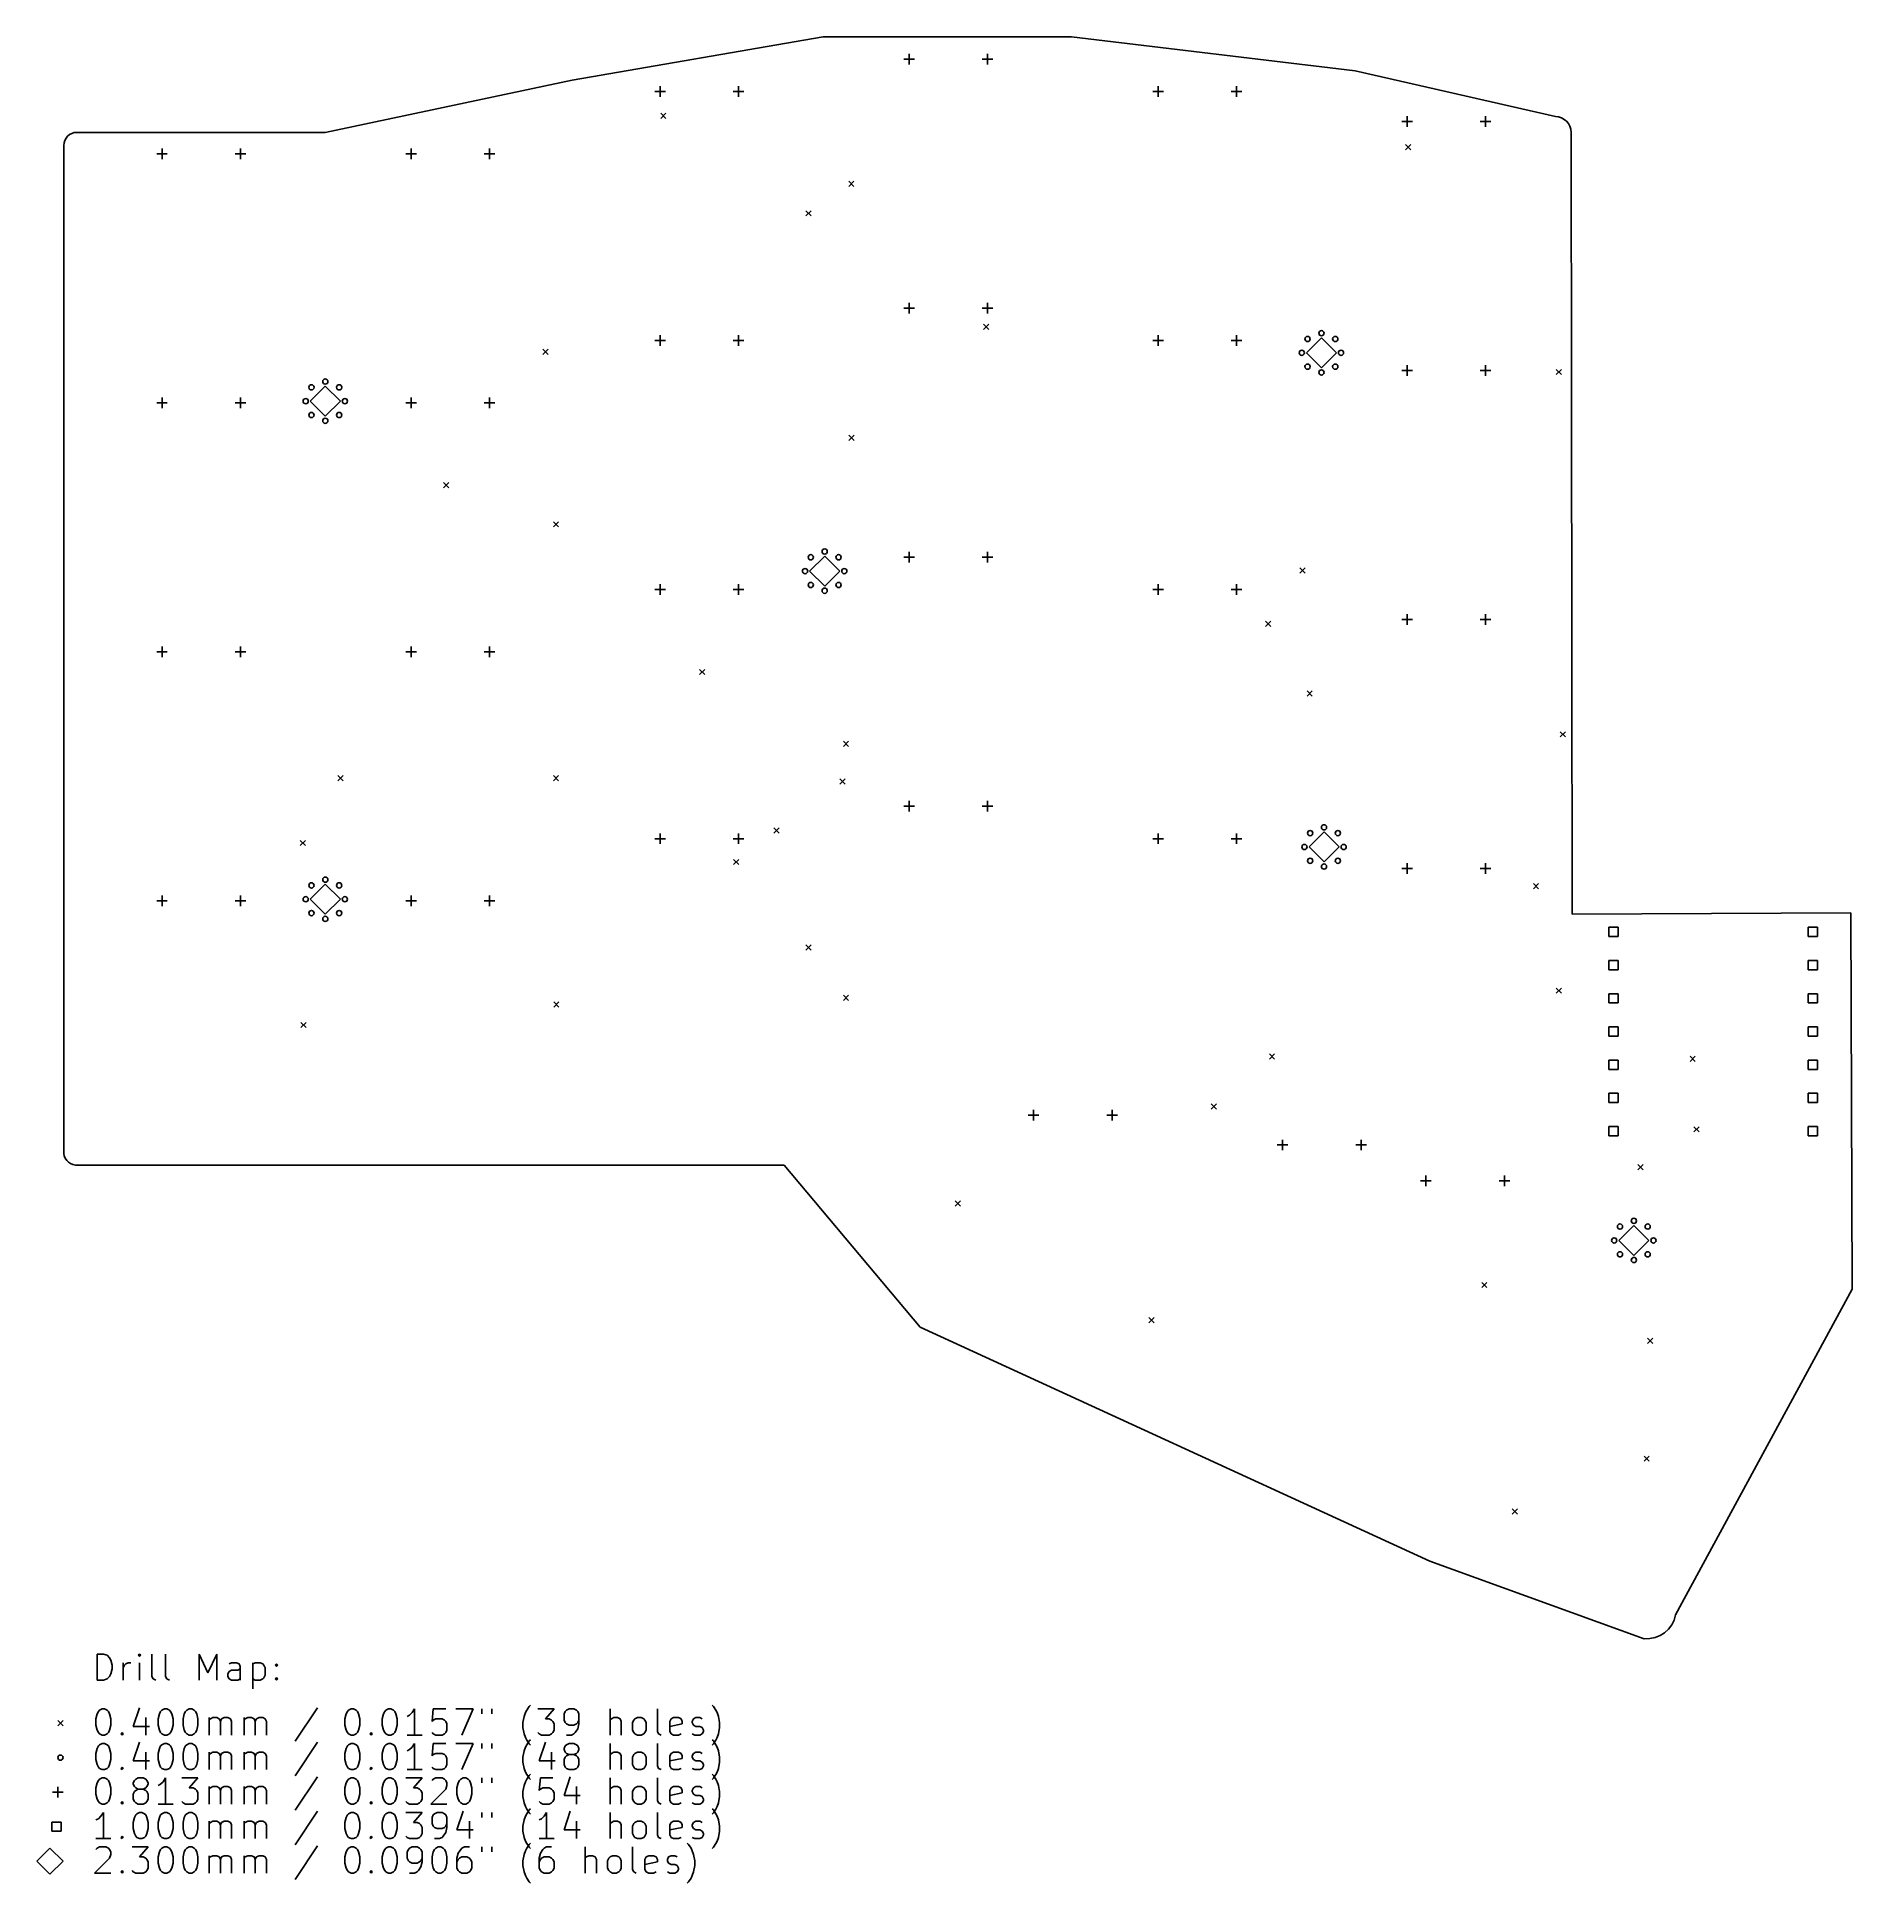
# Model space of a CAD drawing. Extents: x 81 to 220, y -168 to -27.
import ezdxf

# ---------------------------------------------------------------- set-up
doc = ezdxf.new("R2010")
doc.units = 0
doc.layers.add('BLACK', color=7, linetype='CONTINUOUS')

msp = doc.modelspace()

# ---------------------------------------------------------------- linework, layer by layer
at = {"layer": 'BLACK', "linetype": 'CONTINUOUS'}
for p, q in [((141.0939, -26.6361), (121.8939, -29.9361)), ((160.0939, -26.6361), (141.0939, -26.6361)), ((181.7939, -29.2361), (160.0939, -26.6361)), ((147.6572, -27.9337), (147.6572, -28.7465)), ((153.6572, -27.9337), (153.6572, -28.7465)), ((147.2508, -28.3401), (148.0636, -28.3401)), ((153.2508, -28.3401), (154.0636, -28.3401)), ((197.0939, -32.7361), (181.7939, -29.2361)), ((121.8939, -29.9361), (102.9939, -33.9361)), ((128.2008, -30.8161), (129.0136, -30.8161)), ((128.6072, -30.4097), (128.6072, -31.2225)), ((134.2008, -30.8161), (135.0136, -30.8161)), ((134.6072, -30.4097), (134.6072, -31.2225)), ((166.3006, -30.8161), (167.1134, -30.8161)), ((166.707, -30.4097), (166.707, -31.2225)), ((172.3006, -30.8161), (173.1134, -30.8161)), ((172.707, -30.4097), (172.707, -31.2225)), ((128.6572, -32.467), (129.0572, -32.867)), ((129.0572, -32.467), (128.6572, -32.867)), ((185.3508, -33.1021), (186.1636, -33.1021)), ((185.7572, -32.6957), (185.7572, -33.5085)), ((191.3508, -33.1021), (192.1636, -33.1021)), ((191.7572, -32.6957), (191.7572, -33.5085)), ((82.9939, -34.9361), (82.993901, -111.8361)), ((102.9939, -33.9361), (83.9939, -33.9361)), ((90.5072, -35.1727), (90.5072, -35.9855)), ((96.5072, -35.1727), (96.5072, -35.9855)), ((109.5572, -35.1727), (109.5572, -35.9855)), ((115.5572, -35.1727), (115.5572, -35.9855)), ((185.6363, -34.8776), (186.0363, -35.2776)), ((186.0363, -34.8776), (185.6363, -35.2776)), ((198.3939, -93.7361), (198.2939, -33.9361)), ((90.1008, -35.5791), (90.9136, -35.5791)), ((96.1008, -35.5791), (96.9136, -35.5791)), ((109.1508, -35.5791), (109.9636, -35.5791)), ((115.1508, -35.5791), (115.9636, -35.5791)), ((143.0391, -37.6777), (143.4391, -38.0777)), ((143.4391, -37.6777), (143.0391, -38.0777)), ((139.7577, -39.9342), (140.1577, -40.3342)), ((140.1577, -39.9342), (139.7577, -40.3342)), ((147.2508, -47.3901), (148.0636, -47.3901)), ((147.6572, -46.9837), (147.6572, -47.7965)), ((153.2508, -47.3901), (154.0636, -47.3901)), ((153.6572, -46.9837), (153.6572, -47.7965)), ((153.3548, -48.6166), (153.7548, -49.0166)), ((153.7548, -48.6166), (153.3548, -49.0166)), ((119.6447, -50.5245), (120.0447, -50.9245)), ((120.0447, -50.5245), (119.6447, -50.9245)), ((128.2008, -49.8661), (129.0136, -49.8661)), ((128.6072, -49.4597), (128.6072, -50.2725)), ((134.2008, -49.8661), (135.0136, -49.8661)), ((134.6072, -49.4597), (134.6072, -50.2725)), ((166.3006, -49.8661), (167.1134, -49.8661)), ((166.707, -49.4597), (166.707, -50.2725)), ((172.3006, -49.8661), (173.1134, -49.8661)), ((172.707, -49.4597), (172.707, -50.2725)), ((179.2, -49.65), (178.05, -50.8)), ((178.05, -50.8), (179.2, -51.95)), ((180.35, -50.8), (179.2, -49.65)), ((179.2, -51.95), (180.35, -50.8)), ((185.3508, -52.1521), (186.1636, -52.1521)), ((185.7572, -51.7457), (185.7572, -52.5585)), ((191.3508, -52.1521), (192.1636, -52.1521)), ((191.7572, -51.7457), (191.7572, -52.5585)), ((197.1615, -52.0696), (197.5615, -52.4696)), ((197.5615, -52.0696), (197.1615, -52.4696)), ((103, -53.35), (101.85, -54.5)), ((104.15, -54.5), (103, -53.35)), ((90.1008, -54.6291), (90.9136, -54.6291)), ((90.5072, -54.2227), (90.5072, -55.0355)), ((96.1008, -54.6291), (96.9136, -54.6291)), ((96.5072, -54.2227), (96.5072, -55.0355)), ((101.85, -54.5), (103, -55.65)), ((103, -55.65), (104.15, -54.5)), ((109.1508, -54.6291), (109.9636, -54.6291)), ((109.5572, -54.2227), (109.5572, -55.0355)), ((115.1508, -54.6291), (115.9636, -54.6291)), ((115.5572, -54.2227), (115.5572, -55.0355)), ((143.0563, -57.1007), (143.4563, -57.5007)), ((143.4563, -57.1007), (143.0563, -57.5007)), ((112.0509, -60.7291), (112.4509, -61.1291)), ((112.4509, -60.7291), (112.0509, -61.1291)), ((120.4469, -63.7241), (120.8469, -64.1241)), ((120.8469, -63.7241), (120.4469, -64.1241)), ((141.2, -66.35), (140.05, -67.5)), ((142.35, -67.5), (141.2, -66.35)), ((147.6572, -66.0337), (147.6572, -66.8465)), ((153.6572, -66.0337), (153.6572, -66.8465)), ((140.05, -67.5), (141.2, -68.65)), ((141.2, -68.65), (142.35, -67.5)), ((147.2508, -66.4401), (148.0636, -66.4401)), ((153.2508, -66.4401), (154.0636, -66.4401)), ((177.5516, -67.2589), (177.9516, -67.6589)), ((177.9516, -67.2589), (177.5516, -67.6589)), ((128.2008, -68.9161), (129.0136, -68.9161)), ((128.6072, -68.5097), (128.6072, -69.3225)), ((134.2008, -68.9161), (135.0136, -68.9161)), ((134.6072, -68.5097), (134.6072, -69.3225)), ((166.3006, -68.9161), (167.1134, -68.9161)), ((166.707, -68.5097), (166.707, -69.3225)), ((172.3006, -68.9161), (173.1134, -68.9161)), ((172.707, -68.5097), (172.707, -69.3225)), ((174.9219, -71.326), (175.3219, -71.726)), ((175.3219, -71.326), (174.9219, -71.726)), ((185.3508, -71.2021), (186.1636, -71.2021)), ((185.7572, -70.7957), (185.7572, -71.6085)), ((191.3508, -71.2021), (192.1636, -71.2021)), ((191.7572, -70.7957), (191.7572, -71.6085)), ((90.5072, -73.2727), (90.5072, -74.0855)), ((96.5072, -73.2727), (96.5072, -74.0855)), ((109.5572, -73.2727), (109.5572, -74.0855)), ((115.5572, -73.2727), (115.5572, -74.0855)), ((90.1008, -73.6791), (90.9136, -73.6791)), ((96.1008, -73.6791), (96.9136, -73.6791)), ((109.1508, -73.6791), (109.9636, -73.6791)), ((115.1508, -73.6791), (115.9636, -73.6791)), ((131.6224, -75.0161), (132.0224, -75.4161)), ((132.0224, -75.0161), (131.6224, -75.4161)), ((178.0992, -76.6602), (178.4992, -77.0602)), ((178.4992, -76.6602), (178.0992, -77.0602)), ((197.4716, -79.784), (197.8716, -80.184)), ((197.8716, -79.784), (197.4716, -80.184)), ((142.6327, -80.5202), (143.0327, -80.9202)), ((143.0327, -80.5202), (142.6327, -80.9202)), ((103.9612, -83.1413), (104.3612, -83.5413)), ((104.3612, -83.1413), (103.9612, -83.5413)), ((120.4469, -83.1413), (120.8469, -83.5413)), ((120.8469, -83.1413), (120.4469, -83.5413)), ((142.3678, -83.3997), (142.7678, -83.7997)), ((142.7678, -83.3997), (142.3678, -83.7997)), ((147.2508, -85.4901), (148.0636, -85.4901)), ((147.6572, -85.0837), (147.6572, -85.8965)), ((153.2508, -85.4901), (154.0636, -85.4901)), ((153.6572, -85.0837), (153.6572, -85.8965)), ((137.313, -87.145), (137.713, -87.545)), ((137.713, -87.145), (137.313, -87.545)), ((179.4, -87.45), (178.25, -88.6)), ((180.55, -88.6), (179.4, -87.45)), ((101.0862, -88.1005), (101.4862, -88.5005)), ((101.4862, -88.1005), (101.0862, -88.5005)), ((128.2008, -87.9661), (129.0136, -87.9661)), ((128.6072, -87.5597), (128.6072, -88.3725)), ((134.2008, -87.9661), (135.0136, -87.9661)), ((134.6072, -87.5597), (134.6072, -88.3725)), ((166.3006, -87.9661), (167.1134, -87.9661)), ((166.707, -87.5597), (166.707, -88.3725)), ((172.3006, -87.9661), (173.1134, -87.9661)), ((172.707, -87.5597), (172.707, -88.3725)), ((178.25, -88.6), (179.4, -89.75)), ((179.4, -89.75), (180.55, -88.6)), ((134.2373, -89.5481), (134.6373, -89.9481)), ((134.6373, -89.5481), (134.2373, -89.9481)), ((185.3508, -90.2521), (186.1636, -90.2521)), ((185.7572, -89.8457), (185.7572, -90.6585)), ((191.3508, -90.2521), (192.1636, -90.2521)), ((191.7572, -89.8457), (191.7572, -90.6585)), ((103, -91.45), (101.85, -92.6)), ((104.15, -92.6), (103, -91.45)), ((195.4176, -91.3991), (195.8176, -91.7991)), ((195.8176, -91.3991), (195.4176, -91.7991)), ((90.1008, -92.7291), (90.9136, -92.7291)), ((90.5072, -92.3227), (90.5072, -93.1355)), ((96.1008, -92.7291), (96.9136, -92.7291)), ((96.5072, -92.3227), (96.5072, -93.1355)), ((101.85, -92.6), (103, -93.75)), ((103, -93.75), (104.15, -92.6)), ((109.1508, -92.7291), (109.9636, -92.7291)), ((109.5572, -92.3227), (109.5572, -93.1355)), ((115.1508, -92.7291), (115.9636, -92.7291)), ((115.5572, -92.3227), (115.5572, -93.1355)), ((219.6939, -93.6361), (198.3939, -93.7361)), ((219.7939, -122.4361), (219.6939, -93.6361)), ((201.903557, -94.746443), (201.196443, -94.746443)), ((201.196443, -94.746443), (201.196443, -95.453557)), ((201.196443, -95.453557), (201.903557, -95.453557)), ((201.903557, -95.453557), (201.903557, -94.746443)), ((217.153557, -94.746443), (216.446443, -94.746443)), ((216.446443, -94.746443), (216.446443, -95.453557)), ((216.446443, -95.453557), (217.153557, -95.453557)), ((217.153557, -95.453557), (217.153557, -94.746443)), ((139.7577, -96.0832), (140.1577, -96.4832)), ((140.1577, -96.0832), (139.7577, -96.4832)), ((201.903557, -97.286443), (201.196443, -97.286443)), ((201.196443, -97.286443), (201.196443, -97.993557)), ((201.903557, -97.993557), (201.903557, -97.286443)), ((217.153557, -97.286443), (216.446443, -97.286443)), ((216.446443, -97.286443), (216.446443, -97.993557)), ((217.153557, -97.993557), (217.153557, -97.286443)), ((201.196443, -97.993557), (201.903557, -97.993557)), ((216.446443, -97.993557), (217.153557, -97.993557)), ((142.6343, -99.9448), (143.0343, -100.3448)), ((143.0343, -99.9448), (142.6343, -100.3448)), ((197.1532, -99.3949), (197.5532, -99.7949)), ((197.5532, -99.3949), (197.1532, -99.7949)), ((201.903557, -99.826443), (201.196443, -99.826443)), ((201.196443, -99.826443), (201.196443, -100.533557)), ((201.903557, -100.533557), (201.903557, -99.826443)), ((217.153557, -99.826443), (216.446443, -99.826443)), ((216.446443, -99.826443), (216.446443, -100.533557)), ((217.153557, -100.533557), (217.153557, -99.826443)), ((120.4719, -100.4443), (120.8719, -100.8443)), ((120.8719, -100.4443), (120.4719, -100.8443)), ((201.196443, -100.533557), (201.903557, -100.533557)), ((216.446443, -100.533557), (217.153557, -100.533557)), ((101.1362, -102.0222), (101.5362, -102.4222)), ((101.5362, -102.0222), (101.1362, -102.4222)), ((201.903557, -102.366443), (201.196443, -102.366443)), ((201.196443, -102.366443), (201.196443, -103.073557)), ((201.196443, -103.073557), (201.903557, -103.073557)), ((201.903557, -103.073557), (201.903557, -102.366443)), ((217.153557, -102.366443), (216.446443, -102.366443)), ((216.446443, -102.366443), (216.446443, -103.073557)), ((216.446443, -103.073557), (217.153557, -103.073557)), ((217.153557, -103.073557), (217.153557, -102.366443)), ((175.2169, -104.4308), (175.6169, -104.8308)), ((175.6169, -104.4308), (175.2169, -104.8308)), ((201.903557, -104.906443), (201.196443, -104.906443)), ((201.196443, -104.906443), (201.196443, -105.613557)), ((201.196443, -105.613557), (201.903557, -105.613557)), ((201.903557, -105.613557), (201.903557, -104.906443)), ((207.4, -104.6), (207.8, -105)), ((207.8, -104.6), (207.4, -105)), ((217.153557, -104.906443), (216.446443, -104.906443)), ((216.446443, -104.906443), (216.446443, -105.613557)), ((216.446443, -105.613557), (217.153557, -105.613557)), ((217.153557, -105.613557), (217.153557, -104.906443)), ((157.1822, -108.7057), (157.1822, -109.5185)), ((163.1822, -108.7057), (163.1822, -109.5185)), ((170.7654, -108.256), (171.1654, -108.656)), ((171.1654, -108.256), (170.7654, -108.656)), ((201.903557, -107.446443), (201.196443, -107.446443)), ((201.196443, -107.446443), (201.196443, -108.153557)), ((201.196443, -108.153557), (201.903557, -108.153557)), ((201.903557, -108.153557), (201.903557, -107.446443)), ((217.153557, -107.446443), (216.446443, -107.446443)), ((216.446443, -107.446443), (216.446443, -108.153557)), ((216.446443, -108.153557), (217.153557, -108.153557)), ((217.153557, -108.153557), (217.153557, -107.446443)), ((156.7758, -109.1121), (157.5886, -109.1121)), ((162.7758, -109.1121), (163.5886, -109.1121)), ((201.903557, -109.986443), (201.196443, -109.986443)), ((201.196443, -109.986443), (201.196443, -110.693557)), ((201.903557, -110.693557), (201.903557, -109.986443)), ((207.7, -110), (208.1, -110.4)), ((208.1, -110), (207.7, -110.4)), ((217.153557, -109.986443), (216.446443, -109.986443)), ((216.446443, -109.986443), (216.446443, -110.693557)), ((217.153557, -110.693557), (217.153557, -109.986443)), ((175.8258, -111.3981), (176.6386, -111.3981)), ((176.2322, -110.9917), (176.2322, -111.8045)), ((181.8258, -111.3981), (182.6386, -111.3981)), ((182.2322, -110.9917), (182.2322, -111.8045)), ((201.196443, -110.693557), (201.903557, -110.693557)), ((216.446443, -110.693557), (217.153557, -110.693557)), ((83.8939, -112.9361), (132.2939, -112.9361)), ((132.2939, -112.9361), (137.2939, -112.9361)), ((138.0939, -112.9361), (137.2939, -112.9361)), ((148.4939, -125.3361), (138.0939, -112.9361)), ((203.4, -112.9), (203.8, -113.3)), ((203.8, -112.9), (203.4, -113.3)), ((186.7875, -114.1361), (187.6003, -114.1361)), ((187.1939, -113.7297), (187.1939, -114.5425)), ((192.7875, -114.1361), (193.6003, -114.1361)), ((193.1939, -113.7297), (193.1939, -114.5425)), ((151.1939, -115.6814), (151.5939, -116.0814)), ((151.5939, -115.6814), (151.1939, -116.0814)), ((203.1, -117.55), (201.95, -118.7)), ((204.25, -118.7), (203.1, -117.55)), ((201.95, -118.7), (203.1, -119.85)), ((203.1, -119.85), (204.25, -118.7)), ((191.4615, -121.9109), (191.8615, -122.3109)), ((191.8615, -121.9109), (191.4615, -122.3109)), ((206.2939, -147.3361), (219.7939, -122.4361)), ((148.4939, -125.3361), (187.4939, -143.2361)), ((165.9991, -124.5954), (166.3991, -124.9954)), ((166.3991, -124.5954), (165.9991, -124.9954)), ((204.156, -126.1832), (204.556, -126.5832)), ((204.556, -126.1832), (204.156, -126.5832)), ((203.8791, -135.195), (204.2791, -135.595)), ((204.2791, -135.195), (203.8791, -135.595)), ((193.7896, -139.2326), (194.1896, -139.6326)), ((194.1896, -139.2326), (193.7896, -139.6326)), ((187.4939, -143.2361), (203.891456, -149.162984)), ((85.546682, -152.337005), (85.546682, -150.337005)), ((85.546682, -150.337005), (86.022872, -150.337005)), ((86.022872, -150.337005), (86.308587, -150.432243)), ((86.308587, -150.432243), (86.499063, -150.622719)), ((86.499063, -150.622719), (86.594301, -150.813195)), ((86.594301, -150.813195), (86.689539, -151.194147)), ((87.546682, -152.337005), (87.546682, -151.003671)), ((87.64192, -151.194147), (87.737158, -151.098909)), ((87.737158, -151.098909), (87.927634, -151.003671)), ((87.927634, -151.003671), (88.118111, -151.003671)), ((88.784777, -150.337005), (88.689539, -150.432243)), ((88.689539, -150.432243), (88.784777, -150.527481)), ((88.880015, -150.432243), (88.784777, -150.337005)), ((88.784777, -150.337005), (88.784777, -150.527481)), ((88.784777, -150.527481), (88.880015, -150.432243)), ((88.784777, -152.337005), (88.784777, -151.003671)), ((89.737158, -152.05129), (89.737158, -150.337005)), ((90.784777, -152.05129), (90.784777, -150.337005)), ((93.356206, -152.337005), (93.356206, -150.337005)), ((93.356206, -150.337005), (94.022873, -151.765576)), ((94.022873, -151.765576), (94.689539, -150.337005)), ((94.689539, -150.337005), (94.689539, -152.337005)), ((95.832396, -151.003671), (95.64192, -151.098909)), ((96.213349, -151.003671), (95.832396, -151.003671)), ((96.403825, -151.098909), (96.213349, -151.003671)), ((96.499063, -151.289386), (96.403825, -151.098909)), ((97.451444, -151.003671), (97.451444, -153.003671)), ((97.451444, -151.098909), (97.64192, -151.003671)), ((97.64192, -151.003671), (98.022873, -151.003671)), ((98.022873, -151.003671), (98.213349, -151.098909)), ((98.213349, -151.098909), (98.308587, -151.194147)), ((99.16573, -151.194147), (99.260968, -151.098909)), ((99.260968, -151.098909), (99.356206, -151.194147)), ((99.260968, -151.098909), (99.260968, -151.289386)), ((86.022872, -152.337005), (85.546682, -152.337005)), ((86.308587, -152.241767), (86.022872, -152.337005)), ((86.499063, -152.05129), (86.308587, -152.241767)), ((86.594301, -151.860814), (86.499063, -152.05129)), ((86.689539, -151.479862), (86.594301, -151.860814)), ((86.689539, -151.194147), (86.689539, -151.479862)), ((87.546682, -151.384624), (87.64192, -151.194147)), ((89.832396, -152.241767), (89.737158, -152.05129)), ((90.022872, -152.337005), (89.832396, -152.241767)), ((90.880015, -152.241767), (90.784777, -152.05129)), ((91.070491, -152.337005), (90.880015, -152.241767)), ((95.546682, -151.860814), (95.64192, -151.670338)), ((95.546682, -152.05129), (95.546682, -151.860814)), ((95.64192, -152.241767), (95.546682, -152.05129)), ((95.64192, -151.670338), (95.832396, -151.5751)), ((95.832396, -152.337005), (95.64192, -152.241767)), ((95.832396, -151.5751), (96.308587, -151.5751)), ((96.308587, -152.337005), (95.832396, -152.337005)), ((96.308587, -151.5751), (96.499063, -151.479862)), ((96.499063, -152.241767), (96.308587, -152.337005)), ((96.499063, -152.337005), (96.499063, -151.289386)), ((97.64192, -152.337005), (97.451444, -152.241767)), ((98.022873, -152.337005), (97.64192, -152.337005)), ((98.213349, -152.241767), (98.022873, -152.337005)), ((98.308587, -152.146528), (98.213349, -152.241767)), ((98.308587, -151.194147), (98.403825, -151.384624)), ((98.403825, -151.956052), (98.308587, -152.146528)), ((98.403825, -151.384624), (98.403825, -151.956052)), ((99.260968, -151.289386), (99.16573, -151.194147)), ((99.16573, -152.241767), (99.260968, -152.146528)), ((99.260968, -152.337005), (99.16573, -152.241767)), ((99.356206, -151.194147), (99.260968, -151.289386)), ((99.260968, -152.146528), (99.356206, -152.241767)), ((99.260968, -152.146528), (99.260968, -152.337005)), ((99.356206, -152.241767), (99.260968, -152.337005)), ((85.451444, -155.298909), (85.546682, -154.917957)), ((85.451444, -155.7751), (85.451444, -155.298909)), ((85.546682, -154.917957), (85.64192, -154.727481)), ((85.64192, -154.727481), (85.737158, -154.632243)), ((85.737158, -154.632243), (85.927634, -154.537005)), ((85.927634, -154.537005), (86.118111, -154.537005)), ((86.118111, -154.537005), (86.308587, -154.632243)), ((86.308587, -154.632243), (86.403825, -154.727481)), ((86.403825, -154.727481), (86.499063, -154.917957)), ((86.499063, -154.917957), (86.594301, -155.298909)), ((86.594301, -155.298909), (86.594301, -155.7751)), ((88.784777, -154.441767), (88.308587, -155.870338)), ((89.260968, -155.203671), (89.260968, -156.537005)), ((90.213349, -155.298909), (90.308587, -154.917957)), ((90.213349, -155.7751), (90.213349, -155.298909)), ((90.308587, -154.917957), (90.403825, -154.727481)), ((90.403825, -154.727481), (90.499063, -154.632243)), ((90.499063, -154.632243), (90.689539, -154.537005)), ((90.689539, -154.537005), (90.880016, -154.537005)), ((90.880016, -154.537005), (91.070492, -154.632243)), ((91.070492, -154.632243), (91.16573, -154.727481)), ((91.16573, -154.727481), (91.260968, -154.917957)), ((91.260968, -154.917957), (91.356206, -155.298909)), ((91.356206, -155.298909), (91.356206, -155.7751)), ((92.118111, -155.298909), (92.213349, -154.917957)), ((92.118111, -155.7751), (92.118111, -155.298909)), ((92.213349, -154.917957), (92.308587, -154.727481)), ((92.308587, -154.727481), (92.403825, -154.632243)), ((92.403825, -154.632243), (92.594301, -154.537005)), ((92.594301, -154.537005), (92.784778, -154.537005)), ((92.784778, -154.537005), (92.975254, -154.632243)), ((92.975254, -154.632243), (93.070492, -154.727481)), ((93.070492, -154.727481), (93.16573, -154.917957)), ((93.16573, -154.917957), (93.260968, -155.298909)), ((93.260968, -155.298909), (93.260968, -155.7751)), ((94.118111, -156.537005), (94.118111, -155.203671)), ((94.118111, -155.394147), (94.213349, -155.298909)), ((94.213349, -155.298909), (94.403825, -155.203671)), ((94.403825, -155.203671), (94.68954, -155.203671)), ((94.68954, -155.203671), (94.880016, -155.298909)), ((94.880016, -155.298909), (94.975254, -155.489386)), ((94.975254, -155.489386), (95.070492, -155.298909)), ((95.070492, -155.298909), (95.260968, -155.203671)), ((95.260968, -155.203671), (95.546682, -155.203671)), ((95.546682, -155.203671), (95.737159, -155.298909)), ((95.737159, -155.298909), (95.832397, -155.489386)), ((96.784778, -156.537005), (96.784778, -155.203671)), ((96.784778, -155.394147), (96.880016, -155.298909)), ((96.880016, -155.298909), (97.070492, -155.203671)), ((97.070492, -155.203671), (97.356207, -155.203671)), ((97.356207, -155.203671), (97.546683, -155.298909)), ((97.546683, -155.298909), (97.641921, -155.489386)), ((97.641921, -155.489386), (97.737159, -155.298909)), ((97.737159, -155.298909), (97.927635, -155.203671)), ((97.927635, -155.203671), (98.213349, -155.203671)), ((98.213349, -155.203671), (98.403826, -155.298909)), ((98.403826, -155.298909), (98.499064, -155.489386)), ((102.403826, -154.441767), (100.689541, -157.013195)), ((104.499065, -155.298909), (104.594303, -154.917957)), ((104.499065, -155.7751), (104.499065, -155.298909)), ((104.594303, -154.917957), (104.689541, -154.727481)), ((104.689541, -154.727481), (104.784779, -154.632243)), ((104.784779, -154.632243), (104.975255, -154.537005)), ((104.975255, -154.537005), (105.165732, -154.537005)), ((105.165732, -154.537005), (105.356208, -154.632243)), ((105.356208, -154.632243), (105.451446, -154.727481)), ((105.451446, -154.727481), (105.546684, -154.917957)), ((105.546684, -154.917957), (105.641922, -155.298909)), ((105.641922, -155.298909), (105.641922, -155.7751)), ((107.356208, -155.298909), (107.451446, -154.917957)), ((107.356208, -155.7751), (107.356208, -155.298909)), ((107.451446, -154.917957), (107.546684, -154.727481)), ((107.546684, -154.727481), (107.641922, -154.632243)), ((107.641922, -154.632243), (107.832398, -154.537005)), ((107.832398, -154.537005), (108.022875, -154.537005)), ((108.022875, -154.537005), (108.213351, -154.632243)), ((108.213351, -154.632243), (108.308589, -154.727481)), ((108.308589, -154.727481), (108.403827, -154.917957)), ((108.403827, -154.917957), (108.499065, -155.298909)), ((108.499065, -155.298909), (108.499065, -155.7751)), ((109.451446, -155.013195), (109.26097, -155.108433)), ((109.641922, -154.822719), (109.451446, -155.013195)), ((109.832398, -154.537005), (109.641922, -154.822719)), ((109.832398, -156.537005), (109.832398, -154.537005)), ((111.26097, -154.537005), (111.165732, -155.489386)), ((112.213351, -154.537005), (111.26097, -154.537005)), ((111.26097, -155.394147), (111.451446, -155.298909)), ((111.451446, -155.298909), (111.927637, -155.298909)), ((111.927637, -155.298909), (112.118113, -155.394147)), ((112.975256, -154.537005), (114.308589, -154.537005)), ((114.308589, -154.537005), (113.451446, -156.537005)), ((114.975256, -154.537005), (114.975256, -154.917957)), ((115.737161, -154.537005), (115.737161, -154.917957)), ((118.118114, -155.584624), (118.213352, -155.108433)), ((118.213352, -155.108433), (118.30859, -154.822719)), ((118.30859, -154.822719), (118.403828, -154.632243)), ((118.403828, -154.632243), (118.594304, -154.346528)), ((118.594304, -154.346528), (118.689543, -154.25129)), ((119.260971, -154.537005), (120.499066, -154.537005)), ((120.499066, -154.537005), (119.832399, -155.298909)), ((119.832399, -155.298909), (120.118114, -155.298909)), ((120.118114, -155.298909), (120.30859, -155.394147)), ((121.356209, -154.727481), (121.260971, -154.917957)), ((121.260971, -154.917957), (121.260971, -155.394147)), ((121.451447, -154.632243), (121.356209, -154.727481)), ((121.641923, -154.537005), (121.451447, -154.632243)), ((122.022876, -154.537005), (121.641923, -154.537005)), ((122.213352, -154.632243), (122.022876, -154.537005)), ((122.30859, -154.727481), (122.213352, -154.632243)), ((122.403828, -154.917957), (122.30859, -154.727481)), ((122.403828, -155.679862), (122.403828, -154.917957)), ((124.784781, -156.537005), (124.784781, -154.537005)), ((124.880019, -155.298909), (124.784781, -155.394147)), ((125.070495, -155.203671), (124.880019, -155.298909)), ((125.35621, -155.203671), (125.070495, -155.203671)), ((125.546686, -155.298909), (125.35621, -155.203671)), ((125.641924, -155.489386), (125.546686, -155.298909)), ((126.594305, -155.394147), (126.689543, -155.298909)), ((126.689543, -155.298909), (126.880019, -155.203671)), ((126.880019, -155.203671), (127.165734, -155.203671)), ((127.165734, -155.203671), (127.35621, -155.298909)), ((127.35621, -155.298909), (127.451448, -155.394147)), ((128.403829, -156.25129), (128.403829, -154.537005)), ((129.35621, -155.489386), (129.451448, -155.298909)), ((129.451448, -155.298909), (129.641924, -155.203671)), ((129.641924, -155.203671), (130.022877, -155.203671)), ((130.022877, -155.203671), (130.213353, -155.298909)), ((130.213353, -155.298909), (130.308591, -155.489386)), ((131.070496, -155.489386), (131.165734, -155.298909)), ((131.165734, -155.298909), (131.35621, -155.203671)), ((131.35621, -155.203671), (131.641924, -155.203671)), ((131.641924, -155.203671), (131.832401, -155.298909)), ((132.689544, -154.346528), (132.594306, -154.25129)), ((132.88002, -154.632243), (132.689544, -154.346528)), ((132.975258, -154.822719), (132.88002, -154.632243)), ((133.070496, -155.108433), (132.975258, -154.822719)), ((133.165734, -155.584624), (133.070496, -155.108433)), ((82.538914, -155.422167), (82.938914, -155.822167)), ((82.938914, -155.422167), (82.538914, -155.822167)), ((85.546682, -156.156052), (85.451444, -155.7751)), ((85.64192, -156.346528), (85.546682, -156.156052)), ((85.737158, -156.441767), (85.64192, -156.346528)), ((85.927634, -156.537005), (85.737158, -156.441767)), ((86.118111, -156.537005), (85.927634, -156.537005)), ((86.308587, -156.441767), (86.118111, -156.537005)), ((86.403825, -156.346528), (86.308587, -156.441767)), ((86.499063, -156.156052), (86.403825, -156.346528)), ((86.594301, -155.7751), (86.499063, -156.156052)), ((87.356206, -156.441767), (87.451444, -156.346528)), ((87.451444, -156.537005), (87.356206, -156.441767)), ((87.451444, -156.346528), (87.546682, -156.441767)), ((87.451444, -156.346528), (87.451444, -156.537005)), ((87.546682, -156.441767), (87.451444, -156.537005)), ((88.308587, -155.870338), (89.546682, -155.870338)), ((90.308587, -156.156052), (90.213349, -155.7751)), ((90.403825, -156.346528), (90.308587, -156.156052)), ((90.499063, -156.441767), (90.403825, -156.346528)), ((90.689539, -156.537005), (90.499063, -156.441767)), ((90.880016, -156.537005), (90.689539, -156.537005)), ((91.070492, -156.441767), (90.880016, -156.537005)), ((91.16573, -156.346528), (91.070492, -156.441767)), ((91.260968, -156.156052), (91.16573, -156.346528)), ((91.356206, -155.7751), (91.260968, -156.156052)), ((92.213349, -156.156052), (92.118111, -155.7751)), ((92.308587, -156.346528), (92.213349, -156.156052)), ((92.403825, -156.441767), (92.308587, -156.346528)), ((92.594301, -156.537005), (92.403825, -156.441767)), ((92.784778, -156.537005), (92.594301, -156.537005)), ((92.975254, -156.441767), (92.784778, -156.537005)), ((93.070492, -156.346528), (92.975254, -156.441767)), ((93.16573, -156.156052), (93.070492, -156.346528)), ((93.260968, -155.7751), (93.16573, -156.156052)), ((94.975254, -155.489386), (94.975254, -156.537005)), ((95.832397, -155.489386), (95.832397, -156.537005)), ((97.641921, -155.489386), (97.641921, -156.537005)), ((98.499064, -155.489386), (98.499064, -156.537005)), ((104.594303, -156.156052), (104.499065, -155.7751)), ((104.689541, -156.346528), (104.594303, -156.156052)), ((104.784779, -156.441767), (104.689541, -156.346528)), ((104.975255, -156.537005), (104.784779, -156.441767)), ((105.165732, -156.537005), (104.975255, -156.537005)), ((105.356208, -156.441767), (105.165732, -156.537005)), ((105.451446, -156.346528), (105.356208, -156.441767)), ((105.546684, -156.156052), (105.451446, -156.346528)), ((105.641922, -155.7751), (105.546684, -156.156052)), ((106.403827, -156.441767), (106.499065, -156.346528)), ((106.499065, -156.537005), (106.403827, -156.441767)), ((106.499065, -156.346528), (106.594303, -156.441767)), ((106.499065, -156.346528), (106.499065, -156.537005)), ((106.594303, -156.441767), (106.499065, -156.537005)), ((107.451446, -156.156052), (107.356208, -155.7751)), ((107.546684, -156.346528), (107.451446, -156.156052)), ((107.641922, -156.441767), (107.546684, -156.346528)), ((107.832398, -156.537005), (107.641922, -156.441767)), ((108.022875, -156.537005), (107.832398, -156.537005)), ((108.213351, -156.441767), (108.022875, -156.537005)), ((108.308589, -156.346528), (108.213351, -156.441767)), ((108.403827, -156.156052), (108.308589, -156.346528)), ((108.499065, -155.7751), (108.403827, -156.156052)), ((110.403827, -156.537005), (109.26097, -156.537005)), ((111.165732, -155.489386), (111.26097, -155.394147)), ((111.26097, -156.441767), (111.165732, -156.346528)), ((111.451446, -156.537005), (111.26097, -156.441767)), ((111.927637, -156.537005), (111.451446, -156.537005)), ((112.118113, -156.441767), (111.927637, -156.537005)), ((112.118113, -155.394147), (112.213351, -155.489386)), ((112.213351, -156.346528), (112.118113, -156.441767)), ((112.213351, -155.489386), (112.308589, -155.679862)), ((112.308589, -156.156052), (112.213351, -156.346528)), ((112.308589, -155.679862), (112.308589, -156.156052)), ((118.118114, -155.965576), (118.118114, -155.584624)), ((118.213352, -156.441767), (118.118114, -155.965576)), ((118.30859, -156.727481), (118.213352, -156.441767)), ((118.403828, -156.917957), (118.30859, -156.727481)), ((119.356209, -156.441767), (119.260971, -156.346528)), ((119.546685, -156.537005), (119.356209, -156.441767)), ((120.118114, -156.537005), (119.546685, -156.537005)), ((120.30859, -156.441767), (120.118114, -156.537005)), ((120.30859, -155.394147), (120.403828, -155.489386)), ((120.403828, -156.346528), (120.30859, -156.441767)), ((120.403828, -155.489386), (120.499066, -155.679862)), ((120.499066, -156.156052), (120.403828, -156.346528)), ((120.499066, -155.679862), (120.499066, -156.156052)), ((121.260971, -155.394147), (121.356209, -155.584624)), ((121.356209, -155.584624), (121.451447, -155.679862)), ((121.451447, -155.679862), (121.641923, -155.7751)), ((121.451447, -156.537005), (121.832399, -156.537005)), ((121.641923, -155.7751), (122.022876, -155.7751)), ((121.832399, -156.537005), (122.022876, -156.441767)), ((122.022876, -155.7751), (122.213352, -155.679862)), ((122.022876, -156.441767), (122.118114, -156.346528)), ((122.118114, -156.346528), (122.30859, -156.060814)), ((122.213352, -155.679862), (122.30859, -155.584624)), ((122.30859, -155.584624), (122.403828, -155.394147)), ((122.30859, -156.060814), (122.403828, -155.679862)), ((125.641924, -156.537005), (125.641924, -155.489386)), ((126.499067, -155.584624), (126.594305, -155.394147)), ((126.499067, -156.156052), (126.499067, -155.584624)), ((126.594305, -156.346528), (126.499067, -156.156052)), ((126.689543, -156.441767), (126.594305, -156.346528)), ((126.880019, -156.537005), (126.689543, -156.441767)), ((127.165734, -156.537005), (126.880019, -156.537005)), ((127.35621, -156.441767), (127.165734, -156.537005)), ((127.451448, -156.346528), (127.35621, -156.441767)), ((127.451448, -155.394147), (127.546686, -155.584624)), ((127.546686, -156.156052), (127.451448, -156.346528)), ((127.546686, -155.584624), (127.546686, -156.156052)), ((128.499067, -156.441767), (128.403829, -156.25129)), ((128.689543, -156.537005), (128.499067, -156.441767)), ((129.35621, -156.25129), (129.35621, -155.489386)), ((130.308591, -155.679862), (129.35621, -155.870338)), ((129.451448, -156.441767), (129.35621, -156.25129)), ((129.641924, -156.537005), (129.451448, -156.441767)), ((130.022877, -156.537005), (129.641924, -156.537005)), ((130.213353, -156.441767), (130.022877, -156.537005)), ((130.308591, -155.489386), (130.308591, -155.679862)), ((131.070496, -155.584624), (131.070496, -155.489386)), ((131.165734, -155.7751), (131.070496, -155.584624)), ((131.070496, -156.441767), (131.260972, -156.537005)), ((131.35621, -155.870338), (131.165734, -155.7751)), ((131.260972, -156.537005), (131.641924, -156.537005)), ((131.641924, -155.870338), (131.35621, -155.870338)), ((131.832401, -155.965576), (131.641924, -155.870338)), ((131.641924, -156.537005), (131.832401, -156.441767)), ((131.927639, -156.156052), (131.832401, -155.965576)), ((131.832401, -156.441767), (131.927639, -156.25129)), ((131.927639, -156.25129), (131.927639, -156.156052)), ((132.88002, -156.917957), (132.975258, -156.727481)), ((132.975258, -156.727481), (133.070496, -156.441767)), ((133.070496, -156.441767), (133.165734, -155.965576)), ((133.165734, -155.965576), (133.165734, -155.584624)), ((85.451444, -157.938909), (85.546682, -157.557957)), ((85.451444, -158.4151), (85.451444, -157.938909)), ((85.546682, -157.557957), (85.64192, -157.367481)), ((85.64192, -157.367481), (85.737158, -157.272243)), ((85.737158, -157.272243), (85.927634, -157.177005)), ((85.927634, -157.177005), (86.118111, -157.177005)), ((86.118111, -157.177005), (86.308587, -157.272243)), ((86.308587, -157.272243), (86.403825, -157.367481)), ((86.403825, -157.367481), (86.499063, -157.557957)), ((86.499063, -157.557957), (86.594301, -157.938909)), ((86.594301, -157.938909), (86.594301, -158.4151)), ((88.784777, -157.081767), (88.308587, -158.510338)), ((89.260968, -157.843671), (89.260968, -159.177005)), ((90.213349, -157.938909), (90.308587, -157.557957)), ((90.213349, -158.4151), (90.213349, -157.938909)), ((90.308587, -157.557957), (90.403825, -157.367481)), ((90.403825, -157.367481), (90.499063, -157.272243)), ((90.499063, -157.272243), (90.689539, -157.177005)), ((90.689539, -157.177005), (90.880016, -157.177005)), ((90.880016, -157.177005), (91.070492, -157.272243)), ((91.070492, -157.272243), (91.16573, -157.367481)), ((91.16573, -157.367481), (91.260968, -157.557957)), ((91.260968, -157.557957), (91.356206, -157.938909)), ((91.356206, -157.938909), (91.356206, -158.4151)), ((92.118111, -157.938909), (92.213349, -157.557957)), ((92.118111, -158.4151), (92.118111, -157.938909)), ((92.213349, -157.557957), (92.308587, -157.367481)), ((92.308587, -157.367481), (92.403825, -157.272243)), ((92.403825, -157.272243), (92.594301, -157.177005)), ((92.594301, -157.177005), (92.784778, -157.177005)), ((92.784778, -157.177005), (92.975254, -157.272243)), ((92.975254, -157.272243), (93.070492, -157.367481)), ((93.070492, -157.367481), (93.16573, -157.557957)), ((93.16573, -157.557957), (93.260968, -157.938909)), ((93.260968, -157.938909), (93.260968, -158.4151)), ((94.118111, -159.177005), (94.118111, -157.843671)), ((94.118111, -158.034147), (94.213349, -157.938909)), ((94.213349, -157.938909), (94.403825, -157.843671)), ((94.403825, -157.843671), (94.68954, -157.843671)), ((94.68954, -157.843671), (94.880016, -157.938909)), ((94.880016, -157.938909), (94.975254, -158.129386)), ((94.975254, -158.129386), (95.070492, -157.938909)), ((94.975254, -158.129386), (94.975254, -159.177005)), ((95.070492, -157.938909), (95.260968, -157.843671)), ((95.260968, -157.843671), (95.546682, -157.843671)), ((95.546682, -157.843671), (95.737159, -157.938909)), ((95.737159, -157.938909), (95.832397, -158.129386)), ((95.832397, -158.129386), (95.832397, -159.177005)), ((96.784778, -159.177005), (96.784778, -157.843671)), ((96.784778, -158.034147), (96.880016, -157.938909)), ((96.880016, -157.938909), (97.070492, -157.843671)), ((97.070492, -157.843671), (97.356207, -157.843671)), ((97.356207, -157.843671), (97.546683, -157.938909)), ((97.546683, -157.938909), (97.641921, -158.129386)), ((97.641921, -158.129386), (97.737159, -157.938909)), ((97.641921, -158.129386), (97.641921, -159.177005)), ((97.737159, -157.938909), (97.927635, -157.843671)), ((97.927635, -157.843671), (98.213349, -157.843671)), ((98.213349, -157.843671), (98.403826, -157.938909)), ((98.403826, -157.938909), (98.499064, -158.129386)), ((98.499064, -158.129386), (98.499064, -159.177005)), ((102.403826, -157.081767), (100.689541, -159.653195)), ((104.499065, -157.938909), (104.594303, -157.557957)), ((104.499065, -158.4151), (104.499065, -157.938909)), ((104.594303, -157.557957), (104.689541, -157.367481)), ((104.689541, -157.367481), (104.784779, -157.272243)), ((104.784779, -157.272243), (104.975255, -157.177005)), ((104.975255, -157.177005), (105.165732, -157.177005)), ((105.165732, -157.177005), (105.356208, -157.272243)), ((105.356208, -157.272243), (105.451446, -157.367481)), ((105.451446, -157.367481), (105.546684, -157.557957)), ((105.546684, -157.557957), (105.641922, -157.938909)), ((105.641922, -157.938909), (105.641922, -158.4151)), ((107.356208, -157.938909), (107.451446, -157.557957)), ((107.356208, -158.4151), (107.356208, -157.938909)), ((107.451446, -157.557957), (107.546684, -157.367481)), ((107.546684, -157.367481), (107.641922, -157.272243)), ((107.641922, -157.272243), (107.832398, -157.177005)), ((107.832398, -157.177005), (108.022875, -157.177005)), ((108.022875, -157.177005), (108.213351, -157.272243)), ((108.213351, -157.272243), (108.308589, -157.367481)), ((108.308589, -157.367481), (108.403827, -157.557957)), ((108.403827, -157.557957), (108.499065, -157.938909)), ((108.499065, -157.938909), (108.499065, -158.4151)), ((109.451446, -157.653195), (109.26097, -157.748433)), ((109.641922, -157.462719), (109.451446, -157.653195)), ((109.832398, -157.177005), (109.641922, -157.462719)), ((109.832398, -159.177005), (109.832398, -157.177005)), ((111.26097, -157.177005), (111.165732, -158.129386)), ((111.165732, -158.129386), (111.26097, -158.034147)), ((112.213351, -157.177005), (111.26097, -157.177005)), ((111.26097, -158.034147), (111.451446, -157.938909)), ((111.451446, -157.938909), (111.927637, -157.938909)), ((111.927637, -157.938909), (112.118113, -158.034147)), ((112.118113, -158.034147), (112.213351, -158.129386)), ((112.213351, -158.129386), (112.308589, -158.319862)), ((112.975256, -157.177005), (114.308589, -157.177005)), ((114.308589, -157.177005), (113.451446, -159.177005)), ((114.975256, -157.177005), (114.975256, -157.557957)), ((115.737161, -157.177005), (115.737161, -157.557957)), ((118.118114, -158.224624), (118.213352, -157.748433)), ((118.213352, -157.748433), (118.30859, -157.462719)), ((118.30859, -157.462719), (118.403828, -157.272243)), ((118.594304, -157.203671), (118.403828, -156.917957)), ((118.403828, -157.272243), (118.594304, -156.986528)), ((118.594304, -156.986528), (118.689543, -156.89129)), ((118.689543, -157.298909), (118.594304, -157.203671)), ((119.832399, -157.081767), (119.356209, -158.510338)), ((120.30859, -157.843671), (120.30859, -159.177005)), ((121.260971, -157.557957), (121.356209, -157.367481)), ((121.260971, -157.653195), (121.260971, -157.557957)), ((121.356209, -157.843671), (121.260971, -157.653195)), ((121.356209, -157.367481), (121.451447, -157.272243)), ((121.451447, -157.938909), (121.356209, -157.843671)), ((121.451447, -158.129386), (121.356209, -158.224624)), ((121.451447, -157.272243), (121.641923, -157.177005)), ((121.641923, -158.034147), (121.451447, -157.938909)), ((121.641923, -158.034147), (121.451447, -158.129386)), ((121.641923, -157.177005), (122.022876, -157.177005)), ((122.022876, -158.034147), (121.641923, -158.034147)), ((122.022876, -157.177005), (122.213352, -157.272243)), ((122.213352, -157.938909), (122.022876, -158.034147)), ((122.213352, -158.129386), (122.022876, -158.034147)), ((122.213352, -157.272243), (122.30859, -157.367481)), ((122.30859, -157.843671), (122.213352, -157.938909)), ((122.30859, -158.224624), (122.213352, -158.129386)), ((122.30859, -157.367481), (122.403828, -157.557957)), ((122.403828, -157.653195), (122.30859, -157.843671)), ((122.403828, -157.557957), (122.403828, -157.653195)), ((124.784781, -159.177005), (124.784781, -157.177005)), ((124.880019, -157.938909), (124.784781, -158.034147)), ((125.070495, -157.843671), (124.880019, -157.938909)), ((125.35621, -157.843671), (125.070495, -157.843671)), ((125.546686, -157.938909), (125.35621, -157.843671)), ((125.641924, -158.129386), (125.546686, -157.938909)), ((125.641924, -159.177005), (125.641924, -158.129386)), ((126.499067, -158.224624), (126.594305, -158.034147)), ((126.594305, -158.034147), (126.689543, -157.938909)), ((126.689543, -157.938909), (126.880019, -157.843671)), ((126.880019, -157.843671), (127.165734, -157.843671)), ((127.165734, -157.843671), (127.35621, -157.938909)), ((127.35621, -157.938909), (127.451448, -158.034147)), ((127.451448, -158.034147), (127.546686, -158.224624)), ((128.403829, -158.89129), (128.403829, -157.177005)), ((129.35621, -158.129386), (129.451448, -157.938909)), ((129.35621, -158.89129), (129.35621, -158.129386)), ((129.451448, -157.938909), (129.641924, -157.843671)), ((129.641924, -157.843671), (130.022877, -157.843671)), ((130.022877, -157.843671), (130.213353, -157.938909)), ((130.213353, -157.938909), (130.308591, -158.129386)), ((130.308591, -158.129386), (130.308591, -158.319862)), ((131.070496, -158.129386), (131.165734, -157.938909)), ((131.070496, -158.224624), (131.070496, -158.129386)), ((131.165734, -157.938909), (131.35621, -157.843671)), ((131.35621, -157.843671), (131.641924, -157.843671)), ((131.641924, -157.843671), (131.832401, -157.938909)), ((132.689544, -156.986528), (132.594306, -156.89129)), ((132.594306, -157.298909), (132.689544, -157.203671)), ((132.689544, -157.203671), (132.88002, -156.917957)), ((132.88002, -157.272243), (132.689544, -156.986528)), ((132.975258, -157.462719), (132.88002, -157.272243)), ((133.070496, -157.748433), (132.975258, -157.462719)), ((133.165734, -158.224624), (133.070496, -157.748433)), ((85.546682, -158.796052), (85.451444, -158.4151)), ((85.64192, -158.986528), (85.546682, -158.796052)), ((85.737158, -159.081767), (85.64192, -158.986528)), ((85.927634, -159.177005), (85.737158, -159.081767)), ((86.118111, -159.177005), (85.927634, -159.177005)), ((86.308587, -159.081767), (86.118111, -159.177005)), ((86.403825, -158.986528), (86.308587, -159.081767)), ((86.499063, -158.796052), (86.403825, -158.986528)), ((86.594301, -158.4151), (86.499063, -158.796052)), ((87.356206, -159.081767), (87.451444, -158.986528)), ((87.451444, -159.177005), (87.356206, -159.081767)), ((87.451444, -158.986528), (87.546682, -159.081767)), ((87.451444, -158.986528), (87.451444, -159.177005)), ((87.546682, -159.081767), (87.451444, -159.177005)), ((88.308587, -158.510338), (89.546682, -158.510338)), ((90.308587, -158.796052), (90.213349, -158.4151)), ((90.403825, -158.986528), (90.308587, -158.796052)), ((90.499063, -159.081767), (90.403825, -158.986528)), ((90.689539, -159.177005), (90.499063, -159.081767)), ((90.880016, -159.177005), (90.689539, -159.177005)), ((91.070492, -159.081767), (90.880016, -159.177005)), ((91.16573, -158.986528), (91.070492, -159.081767)), ((91.260968, -158.796052), (91.16573, -158.986528)), ((91.356206, -158.4151), (91.260968, -158.796052)), ((92.213349, -158.796052), (92.118111, -158.4151)), ((92.308587, -158.986528), (92.213349, -158.796052)), ((92.403825, -159.081767), (92.308587, -158.986528)), ((92.594301, -159.177005), (92.403825, -159.081767)), ((92.784778, -159.177005), (92.594301, -159.177005)), ((92.975254, -159.081767), (92.784778, -159.177005)), ((93.070492, -158.986528), (92.975254, -159.081767)), ((93.16573, -158.796052), (93.070492, -158.986528)), ((93.260968, -158.4151), (93.16573, -158.796052)), ((104.594303, -158.796052), (104.499065, -158.4151)), ((104.689541, -158.986528), (104.594303, -158.796052)), ((104.784779, -159.081767), (104.689541, -158.986528)), ((104.975255, -159.177005), (104.784779, -159.081767)), ((105.165732, -159.177005), (104.975255, -159.177005)), ((105.356208, -159.081767), (105.165732, -159.177005)), ((105.451446, -158.986528), (105.356208, -159.081767)), ((105.546684, -158.796052), (105.451446, -158.986528)), ((105.641922, -158.4151), (105.546684, -158.796052)), ((106.403827, -159.081767), (106.499065, -158.986528)), ((106.499065, -159.177005), (106.403827, -159.081767)), ((106.499065, -158.986528), (106.594303, -159.081767)), ((106.499065, -158.986528), (106.499065, -159.177005)), ((106.594303, -159.081767), (106.499065, -159.177005)), ((107.451446, -158.796052), (107.356208, -158.4151)), ((107.546684, -158.986528), (107.451446, -158.796052)), ((107.641922, -159.081767), (107.546684, -158.986528)), ((107.832398, -159.177005), (107.641922, -159.081767)), ((108.022875, -159.177005), (107.832398, -159.177005)), ((108.213351, -159.081767), (108.022875, -159.177005)), ((108.308589, -158.986528), (108.213351, -159.081767)), ((108.403827, -158.796052), (108.308589, -158.986528)), ((108.499065, -158.4151), (108.403827, -158.796052)), ((110.403827, -159.177005), (109.26097, -159.177005)), ((111.26097, -159.081767), (111.165732, -158.986528)), ((111.451446, -159.177005), (111.26097, -159.081767)), ((111.927637, -159.177005), (111.451446, -159.177005)), ((112.118113, -159.081767), (111.927637, -159.177005)), ((112.213351, -158.986528), (112.118113, -159.081767)), ((112.308589, -158.796052), (112.213351, -158.986528)), ((112.308589, -158.319862), (112.308589, -158.796052)), ((118.118114, -158.605576), (118.118114, -158.224624)), ((118.213352, -159.081767), (118.118114, -158.605576)), ((118.30859, -159.367481), (118.213352, -159.081767)), ((118.403828, -159.557957), (118.30859, -159.367481)), ((118.594304, -159.843671), (118.403828, -159.557957)), ((118.594304, -159.626528), (118.689543, -159.53129)), ((119.356209, -158.510338), (120.594304, -158.510338)), ((121.356209, -158.224624), (121.260971, -158.4151)), ((121.260971, -158.4151), (121.260971, -158.796052)), ((121.260971, -158.796052), (121.356209, -158.986528)), ((121.356209, -158.986528), (121.451447, -159.081767)), ((121.451447, -159.081767), (121.641923, -159.177005)), ((121.641923, -159.177005), (122.022876, -159.177005)), ((122.022876, -159.177005), (122.213352, -159.081767)), ((122.213352, -159.081767), (122.30859, -158.986528)), ((122.403828, -158.4151), (122.30859, -158.224624)), ((122.30859, -158.986528), (122.403828, -158.796052)), ((122.403828, -158.796052), (122.403828, -158.4151)), ((126.499067, -158.796052), (126.499067, -158.224624)), ((126.594305, -158.986528), (126.499067, -158.796052)), ((126.689543, -159.081767), (126.594305, -158.986528)), ((126.880019, -159.177005), (126.689543, -159.081767)), ((127.165734, -159.177005), (126.880019, -159.177005)), ((127.35621, -159.081767), (127.165734, -159.177005)), ((127.451448, -158.986528), (127.35621, -159.081767)), ((127.546686, -158.796052), (127.451448, -158.986528)), ((127.546686, -158.224624), (127.546686, -158.796052)), ((128.499067, -159.081767), (128.403829, -158.89129)), ((128.689543, -159.177005), (128.499067, -159.081767)), ((130.308591, -158.319862), (129.35621, -158.510338)), ((129.451448, -159.081767), (129.35621, -158.89129)), ((129.641924, -159.177005), (129.451448, -159.081767)), ((130.022877, -159.177005), (129.641924, -159.177005)), ((130.213353, -159.081767), (130.022877, -159.177005)), ((131.165734, -158.4151), (131.070496, -158.224624)), ((131.070496, -159.081767), (131.260972, -159.177005)), ((131.35621, -158.510338), (131.165734, -158.4151)), ((131.260972, -159.177005), (131.641924, -159.177005)), ((131.641924, -158.510338), (131.35621, -158.510338)), ((131.832401, -158.605576), (131.641924, -158.510338)), ((131.641924, -159.177005), (131.832401, -159.081767)), ((131.927639, -158.796052), (131.832401, -158.605576)), ((131.832401, -159.081767), (131.927639, -158.89129)), ((131.927639, -158.89129), (131.927639, -158.796052)), ((132.689544, -159.626528), (132.594306, -159.53129)), ((132.689544, -159.843671), (132.88002, -159.557957)), ((132.88002, -159.557957), (132.975258, -159.367481)), ((132.975258, -159.367481), (133.070496, -159.081767)), ((133.070496, -159.081767), (133.165734, -158.605576)), ((133.165734, -158.605576), (133.165734, -158.224624)), ((82.126114, -160.902167), (82.938914, -160.902167)), ((82.532514, -160.495767), (82.532514, -161.308567)), ((85.451444, -160.578909), (85.546682, -160.197957)), ((85.451444, -161.0551), (85.451444, -160.578909)), ((85.546682, -160.197957), (85.64192, -160.007481)), ((85.64192, -160.007481), (85.737158, -159.912243)), ((85.737158, -159.912243), (85.927634, -159.817005)), ((85.927634, -159.817005), (86.118111, -159.817005)), ((86.118111, -159.817005), (86.308587, -159.912243)), ((86.308587, -159.912243), (86.403825, -160.007481)), ((86.403825, -160.007481), (86.499063, -160.197957)), ((86.499063, -160.197957), (86.594301, -160.578909)), ((86.594301, -160.578909), (86.594301, -161.0551)), ((88.308587, -160.197957), (88.403825, -160.007481)), ((88.308587, -160.293195), (88.308587, -160.197957)), ((88.403825, -160.483671), (88.308587, -160.293195)), ((88.403825, -160.864624), (88.308587, -161.0551)), ((88.403825, -160.007481), (88.499063, -159.912243)), ((88.499063, -160.578909), (88.403825, -160.483671)), ((88.499063, -160.769386), (88.403825, -160.864624)), ((88.499063, -159.912243), (88.689539, -159.817005)), ((88.689539, -160.674147), (88.499063, -160.578909)), ((88.689539, -160.674147), (88.499063, -160.769386)), ((88.689539, -159.817005), (89.070492, -159.817005)), ((89.070492, -160.674147), (88.689539, -160.674147)), ((89.070492, -159.817005), (89.260968, -159.912243)), ((89.260968, -160.578909), (89.070492, -160.674147)), ((89.260968, -160.769386), (89.070492, -160.674147)), ((89.260968, -159.912243), (89.356206, -160.007481)), ((89.356206, -160.483671), (89.260968, -160.578909)), ((89.356206, -160.864624), (89.260968, -160.769386)), ((89.356206, -160.007481), (89.451444, -160.197957)), ((89.451444, -160.293195), (89.356206, -160.483671)), ((89.451444, -161.0551), (89.356206, -160.864624)), ((89.451444, -160.197957), (89.451444, -160.293195)), ((90.403825, -160.293195), (90.213349, -160.388433)), ((90.594301, -160.102719), (90.403825, -160.293195)), ((90.784777, -159.817005), (90.594301, -160.102719)), ((90.784777, -161.817005), (90.784777, -159.817005)), ((92.022873, -159.817005), (93.260968, -159.817005)), ((93.260968, -159.817005), (92.594301, -160.578909)), ((92.594301, -160.578909), (92.880016, -160.578909)), ((92.880016, -160.578909), (93.070492, -160.674147)), ((93.070492, -160.674147), (93.16573, -160.769386)), ((93.16573, -160.769386), (93.260968, -160.959862)), ((93.260968, -160.959862), (93.260968, -161.436052)), ((94.118111, -161.817005), (94.118111, -160.483671)), ((94.118111, -160.674147), (94.213349, -160.578909)), ((94.213349, -160.578909), (94.403825, -160.483671)), ((94.403825, -160.483671), (94.68954, -160.483671)), ((94.68954, -160.483671), (94.880016, -160.578909)), ((94.880016, -160.578909), (94.975254, -160.769386)), ((94.975254, -160.769386), (95.070492, -160.578909)), ((94.975254, -160.769386), (94.975254, -161.817005)), ((95.070492, -160.578909), (95.260968, -160.483671)), ((95.260968, -160.483671), (95.546682, -160.483671)), ((95.546682, -160.483671), (95.737159, -160.578909)), ((95.737159, -160.578909), (95.832397, -160.769386)), ((95.832397, -160.769386), (95.832397, -161.817005)), ((96.784778, -161.817005), (96.784778, -160.483671)), ((96.784778, -160.674147), (96.880016, -160.578909)), ((96.880016, -160.578909), (97.070492, -160.483671)), ((97.070492, -160.483671), (97.356207, -160.483671)), ((97.356207, -160.483671), (97.546683, -160.578909)), ((97.546683, -160.578909), (97.641921, -160.769386)), ((97.641921, -160.769386), (97.737159, -160.578909)), ((97.641921, -160.769386), (97.641921, -161.817005)), ((97.737159, -160.578909), (97.927635, -160.483671)), ((97.927635, -160.483671), (98.213349, -160.483671)), ((98.213349, -160.483671), (98.403826, -160.578909)), ((98.403826, -160.578909), (98.499064, -160.769386)), ((98.499064, -160.769386), (98.499064, -161.817005)), ((102.403826, -159.721767), (100.689541, -162.293195)), ((104.499065, -160.578909), (104.594303, -160.197957)), ((104.499065, -161.0551), (104.499065, -160.578909)), ((104.594303, -160.197957), (104.689541, -160.007481)), ((104.689541, -160.007481), (104.784779, -159.912243)), ((104.784779, -159.912243), (104.975255, -159.817005)), ((104.975255, -159.817005), (105.165732, -159.817005)), ((105.165732, -159.817005), (105.356208, -159.912243)), ((105.356208, -159.912243), (105.451446, -160.007481)), ((105.451446, -160.007481), (105.546684, -160.197957)), ((105.546684, -160.197957), (105.641922, -160.578909)), ((105.641922, -160.578909), (105.641922, -161.0551)), ((107.356208, -160.578909), (107.451446, -160.197957)), ((107.356208, -161.0551), (107.356208, -160.578909)), ((107.451446, -160.197957), (107.546684, -160.007481)), ((107.546684, -160.007481), (107.641922, -159.912243)), ((107.641922, -159.912243), (107.832398, -159.817005)), ((107.832398, -159.817005), (108.022875, -159.817005)), ((108.022875, -159.817005), (108.213351, -159.912243)), ((108.213351, -159.912243), (108.308589, -160.007481)), ((108.308589, -160.007481), (108.403827, -160.197957)), ((108.403827, -160.197957), (108.499065, -160.578909)), ((108.499065, -160.578909), (108.499065, -161.0551)), ((109.165732, -159.817005), (110.403827, -159.817005)), ((110.403827, -159.817005), (109.73716, -160.578909)), ((109.73716, -160.578909), (110.022875, -160.578909)), ((110.022875, -160.578909), (110.213351, -160.674147)), ((110.213351, -160.674147), (110.308589, -160.769386)), ((110.308589, -160.769386), (110.403827, -160.959862)), ((110.403827, -160.959862), (110.403827, -161.436052)), ((112.213351, -160.674147), (111.070494, -161.817005)), ((111.165732, -160.007481), (111.26097, -159.912243)), ((111.26097, -159.912243), (111.451446, -159.817005)), ((111.451446, -159.817005), (111.927637, -159.817005)), ((111.927637, -159.817005), (112.118113, -159.912243)), ((112.118113, -159.912243), (112.213351, -160.007481)), ((112.213351, -160.007481), (112.308589, -160.197957)), ((112.308589, -160.388433), (112.213351, -160.674147)), ((112.308589, -160.197957), (112.308589, -160.388433)), ((113.070494, -160.578909), (113.165732, -160.197957)), ((113.070494, -161.0551), (113.070494, -160.578909)), ((113.165732, -160.197957), (113.26097, -160.007481)), ((113.26097, -160.007481), (113.356208, -159.912243)), ((113.356208, -159.912243), (113.546684, -159.817005)), ((113.546684, -159.817005), (113.737161, -159.817005)), ((113.737161, -159.817005), (113.927637, -159.912243)), ((113.927637, -159.912243), (114.022875, -160.007481)), ((114.022875, -160.007481), (114.118113, -160.197957)), ((114.118113, -160.197957), (114.213351, -160.578909)), ((114.213351, -160.578909), (114.213351, -161.0551)), ((114.975256, -159.817005), (114.975256, -160.197957)), ((115.737161, -159.817005), (115.737161, -160.197957)), ((118.118114, -160.864624), (118.213352, -160.388433)), ((118.118114, -161.245576), (118.118114, -160.864624)), ((118.213352, -160.388433), (118.30859, -160.102719)), ((118.30859, -160.102719), (118.403828, -159.912243)), ((118.403828, -159.912243), (118.594304, -159.626528)), ((118.689543, -159.938909), (118.594304, -159.843671)), ((119.451447, -159.817005), (119.356209, -160.769386)), ((119.356209, -160.769386), (119.451447, -160.674147)), ((120.403828, -159.817005), (119.451447, -159.817005)), ((119.451447, -160.674147), (119.641923, -160.578909)), ((119.641923, -160.578909), (120.118114, -160.578909)), ((120.118114, -160.578909), (120.30859, -160.674147)), ((120.30859, -160.674147), (120.403828, -160.769386)), ((120.403828, -160.769386), (120.499066, -160.959862)), ((120.499066, -160.959862), (120.499066, -161.436052)), ((121.737161, -159.721767), (121.260971, -161.150338)), ((122.213352, -160.483671), (122.213352, -161.817005)), ((124.784781, -161.817005), (124.784781, -159.817005)), ((124.880019, -160.578909), (124.784781, -160.674147)), ((125.070495, -160.483671), (124.880019, -160.578909)), ((125.35621, -160.483671), (125.070495, -160.483671)), ((125.546686, -160.578909), (125.35621, -160.483671)), ((125.641924, -160.769386), (125.546686, -160.578909)), ((125.641924, -161.817005), (125.641924, -160.769386)), ((126.499067, -160.864624), (126.594305, -160.674147)), ((126.499067, -161.436052), (126.499067, -160.864624)), ((126.594305, -160.674147), (126.689543, -160.578909)), ((126.689543, -160.578909), (126.880019, -160.483671)), ((126.880019, -160.483671), (127.165734, -160.483671)), ((127.165734, -160.483671), (127.35621, -160.578909)), ((127.35621, -160.578909), (127.451448, -160.674147)), ((127.451448, -160.674147), (127.546686, -160.864624)), ((127.546686, -160.864624), (127.546686, -161.436052)), ((128.403829, -161.53129), (128.403829, -159.817005)), ((129.35621, -160.769386), (129.451448, -160.578909)), ((129.35621, -161.53129), (129.35621, -160.769386)), ((130.308591, -160.959862), (129.35621, -161.150338)), ((129.451448, -160.578909), (129.641924, -160.483671)), ((129.641924, -160.483671), (130.022877, -160.483671)), ((130.022877, -160.483671), (130.213353, -160.578909)), ((130.213353, -160.578909), (130.308591, -160.769386)), ((130.308591, -160.769386), (130.308591, -160.959862)), ((131.070496, -160.769386), (131.165734, -160.578909)), ((131.070496, -160.864624), (131.070496, -160.769386)), ((131.165734, -161.0551), (131.070496, -160.864624)), ((131.165734, -160.578909), (131.35621, -160.483671)), ((131.35621, -160.483671), (131.641924, -160.483671)), ((131.641924, -160.483671), (131.832401, -160.578909)), ((132.594306, -159.938909), (132.689544, -159.843671)), ((132.88002, -159.912243), (132.689544, -159.626528)), ((132.975258, -160.102719), (132.88002, -159.912243)), ((133.070496, -160.388433), (132.975258, -160.102719)), ((133.165734, -160.864624), (133.070496, -160.388433)), ((133.165734, -161.245576), (133.165734, -160.864624)), ((85.546682, -161.436052), (85.451444, -161.0551)), ((85.64192, -161.626528), (85.546682, -161.436052)), ((85.737158, -161.721767), (85.64192, -161.626528)), ((85.927634, -161.817005), (85.737158, -161.721767)), ((86.118111, -161.817005), (85.927634, -161.817005)), ((86.308587, -161.721767), (86.118111, -161.817005)), ((86.403825, -161.626528), (86.308587, -161.721767)), ((86.499063, -161.436052), (86.403825, -161.626528)), ((86.594301, -161.0551), (86.499063, -161.436052)), ((87.356206, -161.721767), (87.451444, -161.626528)), ((87.451444, -161.817005), (87.356206, -161.721767)), ((87.451444, -161.626528), (87.546682, -161.721767)), ((87.451444, -161.626528), (87.451444, -161.817005)), ((87.546682, -161.721767), (87.451444, -161.817005)), ((88.308587, -161.0551), (88.308587, -161.436052)), ((88.308587, -161.436052), (88.403825, -161.626528)), ((88.403825, -161.626528), (88.499063, -161.721767)), ((88.499063, -161.721767), (88.689539, -161.817005)), ((88.689539, -161.817005), (89.070492, -161.817005)), ((89.070492, -161.817005), (89.260968, -161.721767)), ((89.260968, -161.721767), (89.356206, -161.626528)), ((89.356206, -161.626528), (89.451444, -161.436052)), ((89.451444, -161.436052), (89.451444, -161.0551)), ((91.356206, -161.817005), (90.213349, -161.817005)), ((92.118111, -161.721767), (92.022873, -161.626528)), ((92.308587, -161.817005), (92.118111, -161.721767)), ((92.880016, -161.817005), (92.308587, -161.817005)), ((93.070492, -161.721767), (92.880016, -161.817005)), ((93.16573, -161.626528), (93.070492, -161.721767)), ((93.260968, -161.436052), (93.16573, -161.626528)), ((102.403826, -162.361767), (100.689541, -164.933195)), ((104.594303, -161.436052), (104.499065, -161.0551)), ((104.689541, -161.626528), (104.594303, -161.436052)), ((104.784779, -161.721767), (104.689541, -161.626528)), ((104.975255, -161.817005), (104.784779, -161.721767)), ((105.165732, -161.817005), (104.975255, -161.817005)), ((105.356208, -161.721767), (105.165732, -161.817005)), ((105.451446, -161.626528), (105.356208, -161.721767)), ((105.546684, -161.436052), (105.451446, -161.626528)), ((105.641922, -161.0551), (105.546684, -161.436052)), ((106.403827, -161.721767), (106.499065, -161.626528)), ((106.499065, -161.817005), (106.403827, -161.721767)), ((106.499065, -161.626528), (106.594303, -161.721767)), ((106.499065, -161.626528), (106.499065, -161.817005)), ((106.594303, -161.721767), (106.499065, -161.817005)), ((107.451446, -161.436052), (107.356208, -161.0551)), ((107.546684, -161.626528), (107.451446, -161.436052)), ((107.641922, -161.721767), (107.546684, -161.626528)), ((107.832398, -161.817005), (107.641922, -161.721767)), ((108.022875, -161.817005), (107.832398, -161.817005)), ((108.213351, -161.721767), (108.022875, -161.817005)), ((108.308589, -161.626528), (108.213351, -161.721767)), ((108.403827, -161.436052), (108.308589, -161.626528)), ((108.499065, -161.0551), (108.403827, -161.436052)), ((109.26097, -161.721767), (109.165732, -161.626528)), ((109.451446, -161.817005), (109.26097, -161.721767)), ((110.022875, -161.817005), (109.451446, -161.817005)), ((110.213351, -161.721767), (110.022875, -161.817005)), ((110.308589, -161.626528), (110.213351, -161.721767)), ((110.403827, -161.436052), (110.308589, -161.626528)), ((111.070494, -161.817005), (112.308589, -161.817005)), ((113.165732, -161.436052), (113.070494, -161.0551)), ((113.546684, -162.361767), (113.070494, -163.790338)), ((113.26097, -161.626528), (113.165732, -161.436052)), ((113.356208, -161.721767), (113.26097, -161.626528)), ((113.546684, -161.817005), (113.356208, -161.721767)), ((113.737161, -161.817005), (113.546684, -161.817005)), ((113.927637, -161.721767), (113.737161, -161.817005)), ((114.022875, -161.626528), (113.927637, -161.721767)), ((114.118113, -161.436052), (114.022875, -161.626528)), ((114.213351, -161.0551), (114.118113, -161.436052)), ((118.213352, -161.721767), (118.118114, -161.245576)), ((118.30859, -162.007481), (118.213352, -161.721767)), ((118.403828, -162.197957), (118.30859, -162.007481)), ((118.594304, -162.483671), (118.403828, -162.197957)), ((118.403828, -162.552243), (118.594304, -162.266528)), ((118.594304, -162.266528), (118.689543, -162.17129)), ((119.451447, -161.721767), (119.356209, -161.626528)), ((119.641923, -161.817005), (119.451447, -161.721767)), ((120.118114, -161.817005), (119.641923, -161.817005)), ((120.30859, -161.721767), (120.118114, -161.817005)), ((120.403828, -161.626528), (120.30859, -161.721767)), ((120.499066, -161.436052), (120.403828, -161.626528)), ((121.260971, -161.150338), (122.499066, -161.150338)), ((121.737161, -162.361767), (121.260971, -163.790338)), ((126.594305, -161.626528), (126.499067, -161.436052)), ((126.689543, -161.721767), (126.594305, -161.626528)), ((126.880019, -161.817005), (126.689543, -161.721767)), ((127.165734, -161.817005), (126.880019, -161.817005)), ((127.35621, -161.721767), (127.165734, -161.817005)), ((127.451448, -161.626528), (127.35621, -161.721767)), ((127.546686, -161.436052), (127.451448, -161.626528)), ((128.499067, -161.721767), (128.403829, -161.53129)), ((128.689543, -161.817005), (128.499067, -161.721767)), ((129.451448, -161.721767), (129.35621, -161.53129)), ((129.641924, -161.817005), (129.451448, -161.721767)), ((130.022877, -161.817005), (129.641924, -161.817005)), ((130.213353, -161.721767), (130.022877, -161.817005)), ((131.070496, -161.721767), (131.260972, -161.817005)), ((131.35621, -161.150338), (131.165734, -161.0551)), ((131.260972, -161.817005), (131.641924, -161.817005)), ((131.641924, -161.150338), (131.35621, -161.150338)), ((131.832401, -161.245576), (131.641924, -161.150338)), ((131.641924, -161.817005), (131.832401, -161.721767)), ((131.927639, -161.436052), (131.832401, -161.245576)), ((131.832401, -161.721767), (131.927639, -161.53129)), ((131.927639, -161.53129), (131.927639, -161.436052)), ((132.689544, -162.266528), (132.594306, -162.17129)), ((132.689544, -162.483671), (132.88002, -162.197957)), ((132.88002, -162.552243), (132.689544, -162.266528)), ((132.88002, -162.197957), (132.975258, -162.007481)), ((132.975258, -162.007481), (133.070496, -161.721767)), ((133.070496, -161.721767), (133.165734, -161.245576)), ((82.792471, -163.18861), (82.085357, -163.18861)), ((82.085357, -163.18861), (82.085357, -163.895724)), ((82.792471, -163.895724), (82.792471, -163.18861)), ((85.64192, -162.933195), (85.451444, -163.028433)), ((85.832396, -162.742719), (85.64192, -162.933195)), ((86.022872, -162.457005), (85.832396, -162.742719)), ((86.022872, -164.457005), (86.022872, -162.457005)), ((88.308587, -163.218909), (88.403825, -162.837957)), ((88.308587, -163.6951), (88.308587, -163.218909)), ((88.403825, -164.076052), (88.308587, -163.6951)), ((88.403825, -162.837957), (88.499063, -162.647481)), ((88.499063, -162.647481), (88.594301, -162.552243)), ((88.594301, -162.552243), (88.784777, -162.457005)), ((88.784777, -162.457005), (88.975254, -162.457005)), ((88.975254, -162.457005), (89.16573, -162.552243)), ((89.16573, -162.552243), (89.260968, -162.647481)), ((89.260968, -162.647481), (89.356206, -162.837957)), ((89.356206, -162.837957), (89.451444, -163.218909)), ((89.451444, -163.6951), (89.356206, -164.076052)), ((89.451444, -163.218909), (89.451444, -163.6951)), ((90.213349, -163.218909), (90.308587, -162.837957)), ((90.213349, -163.6951), (90.213349, -163.218909)), ((90.308587, -164.076052), (90.213349, -163.6951)), ((90.308587, -162.837957), (90.403825, -162.647481)), ((90.403825, -162.647481), (90.499063, -162.552243)), ((90.499063, -162.552243), (90.689539, -162.457005)), ((90.689539, -162.457005), (90.880016, -162.457005)), ((90.880016, -162.457005), (91.070492, -162.552243)), ((91.070492, -162.552243), (91.16573, -162.647481)), ((91.16573, -162.647481), (91.260968, -162.837957)), ((91.260968, -162.837957), (91.356206, -163.218909)), ((91.356206, -163.6951), (91.260968, -164.076052)), ((91.356206, -163.218909), (91.356206, -163.6951)), ((92.118111, -163.218909), (92.213349, -162.837957)), ((92.118111, -163.6951), (92.118111, -163.218909)), ((92.213349, -164.076052), (92.118111, -163.6951)), ((92.213349, -162.837957), (92.308587, -162.647481)), ((92.308587, -162.647481), (92.403825, -162.552243)), ((92.403825, -162.552243), (92.594301, -162.457005)), ((92.594301, -162.457005), (92.784778, -162.457005)), ((92.784778, -162.457005), (92.975254, -162.552243)), ((92.975254, -162.552243), (93.070492, -162.647481)), ((93.070492, -162.647481), (93.16573, -162.837957)), ((93.16573, -162.837957), (93.260968, -163.218909)), ((93.260968, -163.6951), (93.16573, -164.076052)), ((93.260968, -163.218909), (93.260968, -163.6951)), ((94.118111, -164.457005), (94.118111, -163.123671)), ((94.118111, -163.314147), (94.213349, -163.218909)), ((94.213349, -163.218909), (94.403825, -163.123671)), ((94.403825, -163.123671), (94.68954, -163.123671)), ((94.68954, -163.123671), (94.880016, -163.218909)), ((94.880016, -163.218909), (94.975254, -163.409386)), ((94.975254, -163.409386), (95.070492, -163.218909)), ((94.975254, -163.409386), (94.975254, -164.457005)), ((95.070492, -163.218909), (95.260968, -163.123671)), ((95.260968, -163.123671), (95.546682, -163.123671)), ((95.546682, -163.123671), (95.737159, -163.218909)), ((95.737159, -163.218909), (95.832397, -163.409386)), ((95.832397, -163.409386), (95.832397, -164.457005)), ((96.784778, -164.457005), (96.784778, -163.123671)), ((96.784778, -163.314147), (96.880016, -163.218909)), ((96.880016, -163.218909), (97.070492, -163.123671)), ((97.070492, -163.123671), (97.356207, -163.123671)), ((97.356207, -163.123671), (97.546683, -163.218909)), ((97.546683, -163.218909), (97.641921, -163.409386)), ((97.641921, -163.409386), (97.737159, -163.218909)), ((97.641921, -163.409386), (97.641921, -164.457005)), ((97.737159, -163.218909), (97.927635, -163.123671)), ((97.927635, -163.123671), (98.213349, -163.123671)), ((98.213349, -163.123671), (98.403826, -163.218909)), ((98.403826, -163.218909), (98.499064, -163.409386)), ((98.499064, -163.409386), (98.499064, -164.457005)), ((104.499065, -163.218909), (104.594303, -162.837957)), ((104.499065, -163.6951), (104.499065, -163.218909)), ((104.594303, -164.076052), (104.499065, -163.6951)), ((104.594303, -162.837957), (104.689541, -162.647481)), ((104.689541, -162.647481), (104.784779, -162.552243)), ((104.784779, -162.552243), (104.975255, -162.457005)), ((104.975255, -162.457005), (105.165732, -162.457005)), ((105.165732, -162.457005), (105.356208, -162.552243)), ((105.356208, -162.552243), (105.451446, -162.647481)), ((105.451446, -162.647481), (105.546684, -162.837957)), ((105.546684, -162.837957), (105.641922, -163.218909)), ((105.641922, -163.6951), (105.546684, -164.076052)), ((105.641922, -163.218909), (105.641922, -163.6951)), ((107.356208, -163.218909), (107.451446, -162.837957)), ((107.356208, -163.6951), (107.356208, -163.218909)), ((107.451446, -164.076052), (107.356208, -163.6951)), ((107.451446, -162.837957), (107.546684, -162.647481)), ((107.546684, -162.647481), (107.641922, -162.552243)), ((107.641922, -162.552243), (107.832398, -162.457005)), ((107.832398, -162.457005), (108.022875, -162.457005)), ((108.022875, -162.457005), (108.213351, -162.552243)), ((108.213351, -162.552243), (108.308589, -162.647481)), ((108.308589, -162.647481), (108.403827, -162.837957)), ((108.403827, -162.837957), (108.499065, -163.218909)), ((108.499065, -163.6951), (108.403827, -164.076052)), ((108.499065, -163.218909), (108.499065, -163.6951)), ((109.165732, -162.457005), (110.403827, -162.457005)), ((110.403827, -162.457005), (109.73716, -163.218909)), ((109.73716, -163.218909), (110.022875, -163.218909)), ((110.022875, -163.218909), (110.213351, -163.314147)), ((110.213351, -163.314147), (110.308589, -163.409386)), ((110.308589, -163.409386), (110.403827, -163.599862)), ((110.403827, -163.599862), (110.403827, -164.076052)), ((111.26097, -162.647481), (111.165732, -162.837957)), ((111.165732, -162.837957), (111.165732, -163.314147)), ((111.165732, -163.314147), (111.26097, -163.504624)), ((111.356208, -162.552243), (111.26097, -162.647481)), ((111.26097, -163.504624), (111.356208, -163.599862)), ((111.546684, -162.457005), (111.356208, -162.552243)), ((111.356208, -163.599862), (111.546684, -163.6951)), ((111.927637, -162.457005), (111.546684, -162.457005)), ((111.546684, -163.6951), (111.927637, -163.6951)), ((112.118113, -162.552243), (111.927637, -162.457005)), ((111.927637, -163.6951), (112.118113, -163.599862)), ((112.213351, -162.647481), (112.118113, -162.552243)), ((112.118113, -163.599862), (112.213351, -163.504624)), ((112.308589, -162.837957), (112.213351, -162.647481)), ((112.213351, -163.504624), (112.308589, -163.314147)), ((112.213351, -163.980814), (112.308589, -163.599862)), ((112.308589, -163.599862), (112.308589, -162.837957)), ((113.070494, -163.790338), (114.308589, -163.790338)), ((114.022875, -163.123671), (114.022875, -164.457005)), ((114.975256, -162.457005), (114.975256, -162.837957)), ((115.737161, -162.457005), (115.737161, -162.837957)), ((118.118114, -163.504624), (118.213352, -163.028433)), ((118.118114, -163.885576), (118.118114, -163.504624)), ((118.213352, -163.028433), (118.30859, -162.742719)), ((118.30859, -162.742719), (118.403828, -162.552243)), ((118.689543, -162.578909), (118.594304, -162.483671)), ((119.546685, -162.933195), (119.356209, -163.028433)), ((119.737161, -162.742719), (119.546685, -162.933195)), ((119.927637, -162.457005), (119.737161, -162.742719)), ((119.927637, -164.457005), (119.927637, -162.457005)), ((121.260971, -163.790338), (122.499066, -163.790338)), ((122.213352, -163.123671), (122.213352, -164.457005)), ((124.784781, -164.457005), (124.784781, -162.457005)), ((124.880019, -163.218909), (124.784781, -163.314147)), ((125.070495, -163.123671), (124.880019, -163.218909)), ((125.35621, -163.123671), (125.070495, -163.123671)), ((125.546686, -163.218909), (125.35621, -163.123671)), ((125.641924, -163.409386), (125.546686, -163.218909)), ((125.641924, -164.457005), (125.641924, -163.409386)), ((126.499067, -163.504624), (126.594305, -163.314147)), ((126.499067, -164.076052), (126.499067, -163.504624)), ((126.594305, -163.314147), (126.689543, -163.218909)), ((126.689543, -163.218909), (126.880019, -163.123671)), ((126.880019, -163.123671), (127.165734, -163.123671)), ((127.165734, -163.123671), (127.35621, -163.218909)), ((127.35621, -163.218909), (127.451448, -163.314147)), ((127.451448, -163.314147), (127.546686, -163.504624)), ((127.546686, -163.504624), (127.546686, -164.076052)), ((128.403829, -164.17129), (128.403829, -162.457005)), ((129.35621, -163.409386), (129.451448, -163.218909)), ((129.35621, -164.17129), (129.35621, -163.409386)), ((130.308591, -163.599862), (129.35621, -163.790338)), ((129.451448, -163.218909), (129.641924, -163.123671)), ((129.641924, -163.123671), (130.022877, -163.123671)), ((130.022877, -163.123671), (130.213353, -163.218909)), ((130.213353, -163.218909), (130.308591, -163.409386)), ((130.308591, -163.409386), (130.308591, -163.599862)), ((131.070496, -163.409386), (131.165734, -163.218909)), ((131.070496, -163.504624), (131.070496, -163.409386)), ((131.165734, -163.6951), (131.070496, -163.504624)), ((131.165734, -163.218909), (131.35621, -163.123671)), ((131.35621, -163.790338), (131.165734, -163.6951)), ((131.35621, -163.123671), (131.641924, -163.123671)), ((131.641924, -163.790338), (131.35621, -163.790338)), ((131.641924, -163.123671), (131.832401, -163.218909)), ((131.832401, -163.885576), (131.641924, -163.790338)), ((132.594306, -162.578909), (132.689544, -162.483671)), ((132.975258, -162.742719), (132.88002, -162.552243)), ((133.070496, -163.028433), (132.975258, -162.742719)), ((133.165734, -163.504624), (133.070496, -163.028433)), ((133.165734, -163.885576), (133.165734, -163.504624)), ((81.938914, -165.182167), (80.938914, -166.182167)), ((82.938914, -166.182167), (81.938914, -165.182167)), ((82.085357, -163.895724), (82.792471, -163.895724)), ((86.594301, -164.457005), (85.451444, -164.457005)), ((85.451444, -165.287481), (85.546682, -165.192243)), ((85.546682, -165.192243), (85.737158, -165.097005)), ((85.737158, -165.097005), (86.213349, -165.097005)), ((86.213349, -165.097005), (86.403825, -165.192243)), ((86.403825, -165.192243), (86.499063, -165.287481)), ((87.356206, -164.361767), (87.451444, -164.266528)), ((87.451444, -164.457005), (87.356206, -164.361767)), ((87.451444, -164.266528), (87.546682, -164.361767)), ((87.451444, -164.266528), (87.451444, -164.457005)), ((87.546682, -164.361767), (87.451444, -164.457005)), ((88.213349, -165.097005), (89.451444, -165.097005)), ((88.499063, -164.266528), (88.403825, -164.076052)), ((88.594301, -164.361767), (88.499063, -164.266528)), ((88.784777, -164.457005), (88.594301, -164.361767)), ((88.975254, -164.457005), (88.784777, -164.457005)), ((89.451444, -165.097005), (88.784777, -165.858909)), ((89.16573, -164.361767), (88.975254, -164.457005)), ((89.260968, -164.266528), (89.16573, -164.361767)), ((89.356206, -164.076052), (89.260968, -164.266528)), ((90.403825, -164.266528), (90.308587, -164.076052)), ((90.499063, -164.361767), (90.403825, -164.266528)), ((90.403825, -165.287481), (90.499063, -165.192243)), ((90.689539, -164.457005), (90.499063, -164.361767)), ((90.499063, -165.192243), (90.689539, -165.097005)), ((90.880016, -164.457005), (90.689539, -164.457005)), ((90.689539, -165.097005), (90.880016, -165.097005)), ((91.070492, -164.361767), (90.880016, -164.457005)), ((90.880016, -165.097005), (91.070492, -165.192243)), ((91.16573, -164.266528), (91.070492, -164.361767)), ((91.070492, -165.192243), (91.16573, -165.287481)), ((91.260968, -164.076052), (91.16573, -164.266528)), ((92.308587, -164.266528), (92.213349, -164.076052)), ((92.403825, -164.361767), (92.308587, -164.266528)), ((92.308587, -165.287481), (92.403825, -165.192243)), ((92.594301, -164.457005), (92.403825, -164.361767)), ((92.403825, -165.192243), (92.594301, -165.097005)), ((92.784778, -164.457005), (92.594301, -164.457005)), ((92.594301, -165.097005), (92.784778, -165.097005)), ((92.975254, -164.361767), (92.784778, -164.457005)), ((92.784778, -165.097005), (92.975254, -165.192243)), ((93.070492, -164.266528), (92.975254, -164.361767)), ((92.975254, -165.192243), (93.070492, -165.287481)), ((93.16573, -164.076052), (93.070492, -164.266528)), ((102.403826, -165.001767), (100.689541, -167.573195)), ((104.689541, -164.266528), (104.594303, -164.076052)), ((104.784779, -164.361767), (104.689541, -164.266528)), ((104.689541, -165.287481), (104.784779, -165.192243)), ((104.975255, -164.457005), (104.784779, -164.361767)), ((104.784779, -165.192243), (104.975255, -165.097005)), ((105.165732, -164.457005), (104.975255, -164.457005)), ((104.975255, -165.097005), (105.165732, -165.097005)), ((105.356208, -164.361767), (105.165732, -164.457005)), ((105.165732, -165.097005), (105.356208, -165.192243)), ((105.451446, -164.266528), (105.356208, -164.361767)), ((105.356208, -165.192243), (105.451446, -165.287481)), ((105.546684, -164.076052), (105.451446, -164.266528)), ((106.403827, -164.361767), (106.499065, -164.266528)), ((106.499065, -164.457005), (106.403827, -164.361767)), ((106.499065, -164.266528), (106.594303, -164.361767)), ((106.499065, -164.266528), (106.499065, -164.457005)), ((106.594303, -164.361767), (106.499065, -164.457005)), ((107.546684, -164.266528), (107.451446, -164.076052)), ((107.641922, -164.361767), (107.546684, -164.266528)), ((107.546684, -165.287481), (107.641922, -165.192243)), ((107.832398, -164.457005), (107.641922, -164.361767)), ((107.641922, -165.192243), (107.832398, -165.097005)), ((108.022875, -164.457005), (107.832398, -164.457005)), ((107.832398, -165.097005), (108.022875, -165.097005)), ((108.213351, -164.361767), (108.022875, -164.457005)), ((108.022875, -165.097005), (108.213351, -165.192243)), ((108.308589, -164.266528), (108.213351, -164.361767)), ((108.213351, -165.192243), (108.308589, -165.287481)), ((108.403827, -164.076052), (108.308589, -164.266528)), ((109.26097, -164.361767), (109.165732, -164.266528)), ((109.451446, -164.457005), (109.26097, -164.361767)), ((109.451446, -165.192243), (109.356208, -165.287481)), ((110.022875, -164.457005), (109.451446, -164.457005)), ((109.641922, -165.097005), (109.451446, -165.192243)), ((110.022875, -165.097005), (109.641922, -165.097005)), ((110.213351, -164.361767), (110.022875, -164.457005)), ((110.213351, -165.192243), (110.022875, -165.097005)), ((110.308589, -164.266528), (110.213351, -164.361767)), ((110.308589, -165.287481), (110.213351, -165.192243)), ((110.403827, -164.076052), (110.308589, -164.266528)), ((111.356208, -164.457005), (111.73716, -164.457005)), ((111.356208, -165.287481), (111.451446, -165.192243)), ((111.451446, -165.192243), (111.641922, -165.097005)), ((111.641922, -165.097005), (111.832399, -165.097005)), ((111.73716, -164.457005), (111.927637, -164.361767)), ((111.832399, -165.097005), (112.022875, -165.192243)), ((111.927637, -164.361767), (112.022875, -164.266528)), ((112.022875, -164.266528), (112.213351, -163.980814)), ((112.022875, -165.192243), (112.118113, -165.287481)), ((113.451446, -165.192243), (113.356208, -165.287481)), ((113.641922, -165.097005), (113.451446, -165.192243)), ((114.022875, -165.097005), (113.641922, -165.097005)), ((114.975256, -165.097005), (114.975256, -165.477957)), ((115.737161, -165.097005), (115.737161, -165.477957)), ((118.213352, -164.361767), (118.118114, -163.885576)), ((118.30859, -164.647481), (118.213352, -164.361767)), ((118.403828, -164.837957), (118.30859, -164.647481)), ((118.30859, -165.382719), (118.403828, -165.192243)), ((118.594304, -165.123671), (118.403828, -164.837957)), ((118.403828, -165.192243), (118.594304, -164.906528)), ((118.594304, -164.906528), (118.689543, -164.81129)), ((118.689543, -165.218909), (118.594304, -165.123671)), ((120.499066, -164.457005), (119.356209, -164.457005)), ((119.737161, -165.192243), (119.641923, -165.287481)), ((119.927637, -165.097005), (119.737161, -165.192243)), ((120.30859, -165.097005), (119.927637, -165.097005)), ((122.880019, -167.097005), (122.880019, -165.097005)), ((126.594305, -164.266528), (126.499067, -164.076052)), ((126.499067, -166.81129), (126.499067, -165.097005)), ((126.689543, -164.361767), (126.594305, -164.266528)), ((126.880019, -164.457005), (126.689543, -164.361767)), ((127.165734, -164.457005), (126.880019, -164.457005)), ((127.35621, -164.361767), (127.165734, -164.457005)), ((127.451448, -164.266528), (127.35621, -164.361767)), ((127.546686, -164.076052), (127.451448, -164.266528)), ((128.499067, -164.361767), (128.403829, -164.17129)), ((128.689543, -164.457005), (128.499067, -164.361767)), ((129.451448, -164.361767), (129.35621, -164.17129)), ((129.641924, -164.457005), (129.451448, -164.361767)), ((130.022877, -164.457005), (129.641924, -164.457005)), ((130.213353, -164.361767), (130.022877, -164.457005)), ((130.784782, -164.906528), (130.689544, -164.81129)), ((130.975258, -165.192243), (130.784782, -164.906528)), ((131.070496, -165.382719), (130.975258, -165.192243)), ((131.070496, -164.361767), (131.260972, -164.457005)), ((131.260972, -164.457005), (131.641924, -164.457005)), ((131.641924, -164.457005), (131.832401, -164.361767)), ((131.927639, -164.076052), (131.832401, -163.885576)), ((131.832401, -164.361767), (131.927639, -164.17129)), ((131.927639, -164.17129), (131.927639, -164.076052)), ((132.594306, -165.218909), (132.689544, -165.123671)), ((132.689544, -165.123671), (132.88002, -164.837957)), ((132.88002, -164.837957), (132.975258, -164.647481)), ((132.975258, -164.647481), (133.070496, -164.361767)), ((133.070496, -164.361767), (133.165734, -163.885576)), ((80.938914, -166.182167), (81.938914, -167.182167)), ((81.938914, -167.182167), (82.938914, -166.182167)), ((86.499063, -165.954147), (85.356206, -167.097005)), ((86.499063, -165.287481), (86.594301, -165.477957)), ((86.594301, -165.668433), (86.499063, -165.954147)), ((86.594301, -165.477957), (86.594301, -165.668433)), ((88.784777, -165.858909), (89.070492, -165.858909)), ((89.070492, -165.858909), (89.260968, -165.954147)), ((89.260968, -165.954147), (89.356206, -166.049386)), ((89.356206, -166.049386), (89.451444, -166.239862)), ((89.451444, -166.239862), (89.451444, -166.716052)), ((90.213349, -165.858909), (90.308587, -165.477957)), ((90.213349, -166.3351), (90.213349, -165.858909)), ((90.308587, -166.716052), (90.213349, -166.3351)), ((90.308587, -165.477957), (90.403825, -165.287481)), ((91.16573, -165.287481), (91.260968, -165.477957)), ((91.260968, -165.477957), (91.356206, -165.858909)), ((91.356206, -166.3351), (91.260968, -166.716052)), ((91.356206, -165.858909), (91.356206, -166.3351)), ((92.118111, -165.858909), (92.213349, -165.477957)), ((92.118111, -166.3351), (92.118111, -165.858909)), ((92.213349, -166.716052), (92.118111, -166.3351)), ((92.213349, -165.477957), (92.308587, -165.287481)), ((93.070492, -165.287481), (93.16573, -165.477957)), ((93.16573, -165.477957), (93.260968, -165.858909)), ((93.260968, -166.3351), (93.16573, -166.716052)), ((93.260968, -165.858909), (93.260968, -166.3351)), ((94.118111, -167.097005), (94.118111, -165.763671)), ((94.118111, -165.954147), (94.213349, -165.858909)), ((94.213349, -165.858909), (94.403825, -165.763671)), ((94.403825, -165.763671), (94.68954, -165.763671)), ((94.68954, -165.763671), (94.880016, -165.858909)), ((94.880016, -165.858909), (94.975254, -166.049386)), ((94.975254, -166.049386), (95.070492, -165.858909)), ((94.975254, -166.049386), (94.975254, -167.097005)), ((95.070492, -165.858909), (95.260968, -165.763671)), ((95.260968, -165.763671), (95.546682, -165.763671)), ((95.546682, -165.763671), (95.737159, -165.858909)), ((95.737159, -165.858909), (95.832397, -166.049386)), ((95.832397, -166.049386), (95.832397, -167.097005)), ((96.784778, -167.097005), (96.784778, -165.763671)), ((96.784778, -165.954147), (96.880016, -165.858909)), ((96.880016, -165.858909), (97.070492, -165.763671)), ((97.070492, -165.763671), (97.356207, -165.763671)), ((97.356207, -165.763671), (97.546683, -165.858909)), ((97.546683, -165.858909), (97.641921, -166.049386)), ((97.641921, -166.049386), (97.737159, -165.858909)), ((97.641921, -166.049386), (97.641921, -167.097005)), ((97.737159, -165.858909), (97.927635, -165.763671)), ((97.927635, -165.763671), (98.213349, -165.763671)), ((98.213349, -165.763671), (98.403826, -165.858909)), ((98.403826, -165.858909), (98.499064, -166.049386)), ((98.499064, -166.049386), (98.499064, -167.097005)), ((104.499065, -165.858909), (104.594303, -165.477957)), ((104.499065, -166.3351), (104.499065, -165.858909)), ((104.594303, -166.716052), (104.499065, -166.3351)), ((104.594303, -165.477957), (104.689541, -165.287481)), ((105.451446, -165.287481), (105.546684, -165.477957)), ((105.546684, -165.477957), (105.641922, -165.858909)), ((105.641922, -166.3351), (105.546684, -166.716052)), ((105.641922, -165.858909), (105.641922, -166.3351)), ((107.356208, -165.858909), (107.451446, -165.477957)), ((107.356208, -166.3351), (107.356208, -165.858909)), ((107.451446, -166.716052), (107.356208, -166.3351)), ((107.451446, -165.477957), (107.546684, -165.287481)), ((108.308589, -165.287481), (108.403827, -165.477957)), ((108.403827, -165.477957), (108.499065, -165.858909)), ((108.499065, -166.3351), (108.403827, -166.716052)), ((108.499065, -165.858909), (108.499065, -166.3351)), ((109.356208, -165.287481), (109.26097, -165.477957)), ((109.26097, -165.477957), (109.26097, -165.954147)), ((109.26097, -165.954147), (109.356208, -166.144624)), ((109.356208, -166.144624), (109.451446, -166.239862)), ((109.451446, -166.239862), (109.641922, -166.3351)), ((109.641922, -166.3351), (110.022875, -166.3351)), ((110.022875, -166.3351), (110.213351, -166.239862)), ((110.118113, -166.906528), (110.308589, -166.620814)), ((110.213351, -166.239862), (110.308589, -166.144624)), ((110.403827, -165.477957), (110.308589, -165.287481)), ((110.308589, -166.144624), (110.403827, -165.954147)), ((110.308589, -166.620814), (110.403827, -166.239862)), ((110.403827, -166.239862), (110.403827, -165.477957)), ((111.165732, -165.858909), (111.26097, -165.477957)), ((111.165732, -166.3351), (111.165732, -165.858909)), ((111.26097, -166.716052), (111.165732, -166.3351)), ((111.26097, -165.477957), (111.356208, -165.287481)), ((112.118113, -165.287481), (112.213351, -165.477957)), ((112.213351, -165.477957), (112.308589, -165.858909)), ((112.308589, -166.3351), (112.213351, -166.716052)), ((112.308589, -165.858909), (112.308589, -166.3351)), ((113.165732, -165.573195), (113.070494, -165.954147)), ((113.070494, -165.954147), (113.070494, -166.716052)), ((113.165732, -166.049386), (113.070494, -166.239862)), ((113.356208, -165.287481), (113.165732, -165.573195)), ((113.26097, -165.954147), (113.165732, -166.049386)), ((113.451446, -165.858909), (113.26097, -165.954147)), ((113.832399, -165.858909), (113.451446, -165.858909)), ((114.022875, -165.954147), (113.832399, -165.858909)), ((114.118113, -166.049386), (114.022875, -165.954147)), ((114.213351, -166.239862), (114.118113, -166.049386)), ((114.213351, -166.716052), (114.213351, -166.239862)), ((118.118114, -166.144624), (118.213352, -165.668433)), ((118.118114, -166.525576), (118.118114, -166.144624)), ((118.213352, -167.001767), (118.118114, -166.525576)), ((118.213352, -165.668433), (118.30859, -165.382719)), ((119.451447, -165.573195), (119.356209, -165.954147)), ((119.356209, -165.954147), (119.356209, -166.716052)), ((119.451447, -166.049386), (119.356209, -166.239862)), ((119.641923, -165.287481), (119.451447, -165.573195)), ((119.546685, -165.954147), (119.451447, -166.049386)), ((119.737161, -165.858909), (119.546685, -165.954147)), ((120.118114, -165.858909), (119.737161, -165.858909)), ((120.30859, -165.954147), (120.118114, -165.858909)), ((120.403828, -166.049386), (120.30859, -165.954147)), ((120.499066, -166.239862), (120.403828, -166.049386)), ((120.499066, -166.716052), (120.499066, -166.239862)), ((122.975257, -165.858909), (122.880019, -165.954147)), ((123.165733, -165.763671), (122.975257, -165.858909)), ((123.451448, -165.763671), (123.165733, -165.763671)), ((123.641924, -165.858909), (123.451448, -165.763671)), ((123.737162, -166.049386), (123.641924, -165.858909)), ((123.737162, -167.097005), (123.737162, -166.049386)), ((124.594305, -166.144624), (124.689543, -165.954147)), ((124.594305, -166.716052), (124.594305, -166.144624)), ((124.689543, -165.954147), (124.784781, -165.858909)), ((124.784781, -165.858909), (124.975257, -165.763671)), ((124.975257, -165.763671), (125.260972, -165.763671)), ((125.260972, -165.763671), (125.451448, -165.858909)), ((125.451448, -165.858909), (125.546686, -165.954147)), ((125.546686, -165.954147), (125.641924, -166.144624)), ((125.641924, -166.144624), (125.641924, -166.716052)), ((127.451448, -166.049386), (127.546686, -165.858909)), ((127.451448, -166.81129), (127.451448, -166.049386)), ((128.403829, -166.239862), (127.451448, -166.430338)), ((127.546686, -165.858909), (127.737162, -165.763671)), ((127.737162, -165.763671), (128.118115, -165.763671)), ((128.118115, -165.763671), (128.308591, -165.858909)), ((128.308591, -165.858909), (128.403829, -166.049386)), ((128.403829, -166.049386), (128.403829, -166.239862)), ((129.165734, -166.049386), (129.260972, -165.858909)), ((129.165734, -166.144624), (129.165734, -166.049386)), ((129.260972, -166.3351), (129.165734, -166.144624)), ((129.260972, -165.858909), (129.451448, -165.763671)), ((129.451448, -166.430338), (129.260972, -166.3351)), ((129.451448, -165.763671), (129.737162, -165.763671)), ((129.737162, -166.430338), (129.451448, -166.430338)), ((129.737162, -165.763671), (129.927639, -165.858909)), ((129.927639, -166.525576), (129.737162, -166.430338)), ((130.022877, -166.716052), (129.927639, -166.525576)), ((131.165734, -165.668433), (131.070496, -165.382719)), ((131.260972, -166.144624), (131.165734, -165.668433)), ((131.165734, -167.001767), (131.260972, -166.525576)), ((131.260972, -166.525576), (131.260972, -166.144624)), ((85.356206, -167.097005), (86.594301, -167.097005)), ((87.356206, -167.001767), (87.451444, -166.906528)), ((87.451444, -167.097005), (87.356206, -167.001767)), ((87.451444, -166.906528), (87.546682, -167.001767)), ((87.451444, -166.906528), (87.451444, -167.097005)), ((87.546682, -167.001767), (87.451444, -167.097005)), ((88.308587, -167.001767), (88.213349, -166.906528)), ((88.499063, -167.097005), (88.308587, -167.001767)), ((89.070492, -167.097005), (88.499063, -167.097005)), ((89.260968, -167.001767), (89.070492, -167.097005)), ((89.356206, -166.906528), (89.260968, -167.001767)), ((89.451444, -166.716052), (89.356206, -166.906528)), ((90.403825, -166.906528), (90.308587, -166.716052)), ((90.499063, -167.001767), (90.403825, -166.906528)), ((90.689539, -167.097005), (90.499063, -167.001767)), ((90.880016, -167.097005), (90.689539, -167.097005)), ((91.070492, -167.001767), (90.880016, -167.097005)), ((91.16573, -166.906528), (91.070492, -167.001767)), ((91.260968, -166.716052), (91.16573, -166.906528)), ((92.308587, -166.906528), (92.213349, -166.716052)), ((92.403825, -167.001767), (92.308587, -166.906528)), ((92.594301, -167.097005), (92.403825, -167.001767)), ((92.784778, -167.097005), (92.594301, -167.097005)), ((92.975254, -167.001767), (92.784778, -167.097005)), ((93.070492, -166.906528), (92.975254, -167.001767)), ((93.16573, -166.716052), (93.070492, -166.906528)), ((104.689541, -166.906528), (104.594303, -166.716052)), ((104.784779, -167.001767), (104.689541, -166.906528)), ((104.975255, -167.097005), (104.784779, -167.001767)), ((105.165732, -167.097005), (104.975255, -167.097005)), ((105.356208, -167.001767), (105.165732, -167.097005)), ((105.451446, -166.906528), (105.356208, -167.001767)), ((105.546684, -166.716052), (105.451446, -166.906528)), ((106.403827, -167.001767), (106.499065, -166.906528)), ((106.499065, -167.097005), (106.403827, -167.001767)), ((106.499065, -166.906528), (106.594303, -167.001767)), ((106.499065, -166.906528), (106.499065, -167.097005)), ((106.594303, -167.001767), (106.499065, -167.097005)), ((107.546684, -166.906528), (107.451446, -166.716052)), ((107.641922, -167.001767), (107.546684, -166.906528)), ((107.832398, -167.097005), (107.641922, -167.001767)), ((108.022875, -167.097005), (107.832398, -167.097005)), ((108.213351, -167.001767), (108.022875, -167.097005)), ((108.308589, -166.906528), (108.213351, -167.001767)), ((108.403827, -166.716052), (108.308589, -166.906528)), ((109.451446, -167.097005), (109.832398, -167.097005)), ((109.832398, -167.097005), (110.022875, -167.001767)), ((110.022875, -167.001767), (110.118113, -166.906528)), ((111.356208, -166.906528), (111.26097, -166.716052)), ((111.451446, -167.001767), (111.356208, -166.906528)), ((111.641922, -167.097005), (111.451446, -167.001767)), ((111.832399, -167.097005), (111.641922, -167.097005)), ((112.022875, -167.001767), (111.832399, -167.097005)), ((112.118113, -166.906528), (112.022875, -167.001767)), ((112.213351, -166.716052), (112.118113, -166.906528)), ((113.070494, -166.716052), (113.165732, -166.906528)), ((113.165732, -166.906528), (113.26097, -167.001767)), ((113.26097, -167.001767), (113.451446, -167.097005)), ((113.451446, -167.097005), (113.832399, -167.097005)), ((113.832399, -167.097005), (114.022875, -167.001767)), ((114.022875, -167.001767), (114.118113, -166.906528)), ((114.118113, -166.906528), (114.213351, -166.716052)), ((118.30859, -167.287481), (118.213352, -167.001767)), ((118.403828, -167.477957), (118.30859, -167.287481)), ((118.594304, -167.763671), (118.403828, -167.477957)), ((118.689543, -167.858909), (118.594304, -167.763671)), ((119.356209, -166.716052), (119.451447, -166.906528)), ((119.451447, -166.906528), (119.546685, -167.001767)), ((119.546685, -167.001767), (119.737161, -167.097005)), ((119.737161, -167.097005), (120.118114, -167.097005)), ((120.118114, -167.097005), (120.30859, -167.001767)), ((120.30859, -167.001767), (120.403828, -166.906528)), ((120.403828, -166.906528), (120.499066, -166.716052)), ((124.689543, -166.906528), (124.594305, -166.716052)), ((124.784781, -167.001767), (124.689543, -166.906528)), ((124.975257, -167.097005), (124.784781, -167.001767)), ((125.260972, -167.097005), (124.975257, -167.097005)), ((125.451448, -167.001767), (125.260972, -167.097005)), ((125.546686, -166.906528), (125.451448, -167.001767)), ((125.641924, -166.716052), (125.546686, -166.906528)), ((126.594305, -167.001767), (126.499067, -166.81129)), ((126.784781, -167.097005), (126.594305, -167.001767)), ((127.546686, -167.001767), (127.451448, -166.81129)), ((127.737162, -167.097005), (127.546686, -167.001767)), ((128.118115, -167.097005), (127.737162, -167.097005)), ((128.308591, -167.001767), (128.118115, -167.097005)), ((129.165734, -167.001767), (129.35621, -167.097005)), ((129.35621, -167.097005), (129.737162, -167.097005)), ((129.737162, -167.097005), (129.927639, -167.001767)), ((129.927639, -167.001767), (130.022877, -166.81129)), ((130.022877, -166.81129), (130.022877, -166.716052)), ((130.689544, -167.858909), (130.784782, -167.763671)), ((130.784782, -167.763671), (130.975258, -167.477957)), ((130.975258, -167.477957), (131.070496, -167.287481)), ((131.070496, -167.287481), (131.165734, -167.001767))]:
    msp.add_line(p, q, dxfattribs=at)
at = {"layer": 'BLACK'}
for centre in [(179.2, -49.3), (177.7, -50.8), (178.14, -49.74), (180.26, -49.74), (180.7, -50.8), (178.14, -51.86), (179.2, -52.3), (180.26, -51.86), (101.94, -53.44), (103, -53), (104.06, -53.44), (101.5, -54.5), (104.5, -54.5), (101.94, -55.56), (103, -56), (104.06, -55.56), (140.14, -66.44), (141.2, -66), (142.26, -66.44), (139.7, -67.5), (142.7, -67.5), (140.14, -68.56), (141.2, -69), (142.26, -68.56), (178.34, -87.54), (179.4, -87.1), (180.46, -87.54), (177.9, -88.6), (180.9, -88.6), (178.34, -89.66), (179.4, -90.1), (180.46, -89.66), (101.94, -91.54), (103, -91.1), (104.06, -91.54), (101.5, -92.6), (104.5, -92.6), (101.94, -93.66), (103, -94.1), (104.06, -93.66), (203.1, -117.2), (201.6, -118.7), (202.04, -117.64), (204.16, -117.64), (204.6, -118.7), (202.04, -119.76), (203.1, -120.2), (204.16, -119.76), (82.738914, -158.262167)]:
    msp.add_circle(centre, 0.2, dxfattribs=at)
for centre, radius, start, end in [((197.0939, -33.9361), 1.2, 0, 90), ((83.9939, -34.9361), 1, 90, 180), ((83.9939, -111.9361), 1.004986, -185.71060448, -95.71060448), ((204.093899, -146.9361), 2.236067, -95.1944279, -10.30485004)]:
    msp.add_arc(centre, radius, start, end, dxfattribs=at)

doc.saveas('drawing.dxf')
